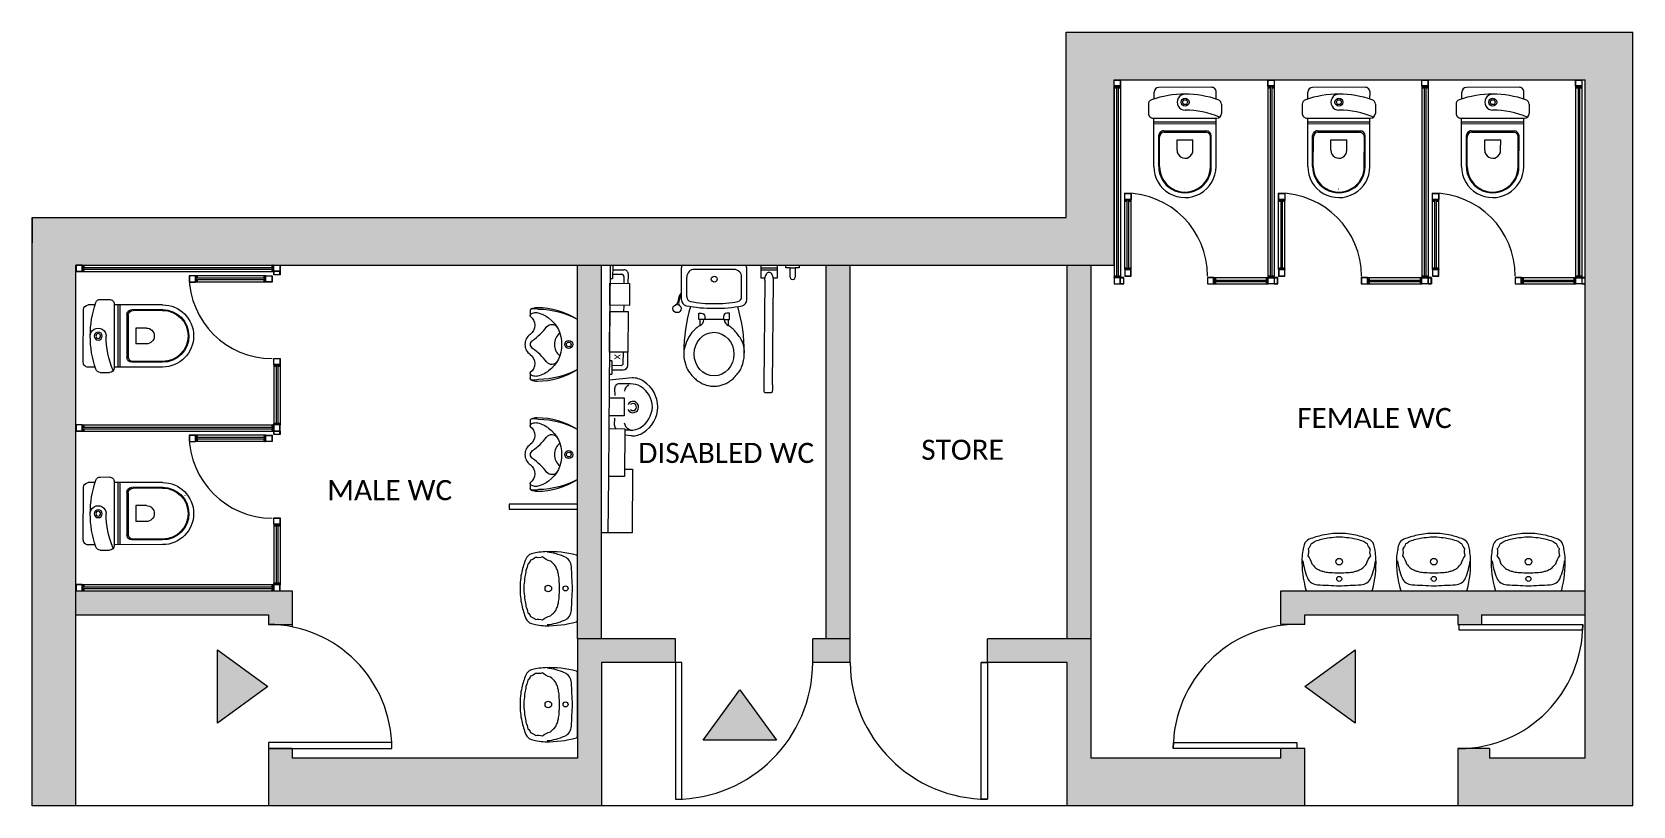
# Model space of a CAD drawing. Extents: x 128652 to 138698, y 161007 to 165865.
import ezdxf

# ---------------------------------------------------------------- set-up
doc = ezdxf.new("R2010")
doc.units = 0
doc.header["$LTSCALE"] = 25
doc.header["$MEASUREMENT"] = 0
for name, color, linetype, lineweight in [('A-Doors & Frames-G', 7, 'Continuous', 9), ('A-External Walls-G', 7, 'Continuous', 9), ('A-Ground floor walls', 7, 'Continuous', 9), ('A-Sanitary', 7, 'Continuous', 5), ('A-Text', 7, 'Continuous', 9), ('www.cadblocksfree.com', 7, 'Continuous', 9)]:
    doc.layers.add(name, color=color, linetype=linetype, lineweight=lineweight)
doc.layers.add('A-Wall hatch', color=7, linetype='Continuous', lineweight=9, true_color=0xcfcfcf)
doc.styles.get("Standard").update_dxf_attribs({"font": 'arial.ttf'})

msp = doc.modelspace()

# ---------------------------------------------------------------- texts
at = {"layer": 'A-Sanitary', "linetype": 'Continuous', "lineweight": 9, "oblique": 359.9999999984041, "text_generation_flag": 4}
msp.add_text('x', height=50.0000000000414, rotation=89.59324779380489, dxfattribs=at).set_placement((132305.2983887315, 163808.7631500283))
at = {"layer": 'A-Text', "char_height": 126, "attachment_point": 1}
for s, insert in [('{\\fCalibri|b0|i0|c0|p34;FEMALE WC}', (136590.8549331393, 163505.205663891)), ('{\\fCalibri|b0|i0|c0|p34;DISABLED WC}', (132455.7936154956, 163286.1535233948)), ('{\\fCalibri|b0|i0|c0|p34;STORE}', (134232.1388572013, 163306.1498776672)), ('{\\fCalibri|b0|i0|c0|p34;MALE WC}', (130504.8326897548, 163052.6467651349))]:
    msp.add_mtext_dynamic_manual_height_columns(s, width=1776.613384197175, gutter_width=12.5, heights=[0], dxfattribs=dict(at, insert=insert))

# ---------------------------------------------------------------- blocks, each defined once
blk = doc.blocks.new('WCOLUM')
at = {"layer": 'www.cadblocksfree.com'}
for p, q in [((-19.24569784909116, 50.2735008229768), (-19.29031257375338, 19.87828827934997)), ((-16.24570108083267, 50.26909736537256), (-16.27410821736721, 30.91582421927278)), ((-15.74570161945588, 50.26836345577209), (-15.77286337451531, 31.76354639502584)), ((16.25426390863412, 50.22139324132816), (16.22710215357495, 31.71657618058227)), ((16.7542633700102, 50.22065933172769), (16.72585623347558, 30.86738618562826)), ((19.75426013826868, 50.2162558741238), (19.70972549734362, 19.87560294560296)), ((-4.760658046877286, 40.0707444203119), (-4.770205971520292, 33.56591443259923)), ((5.229783256008047, 33.55123624058557), (-4.770205971520292, 33.56591443259923)), ((5.239331180651052, 40.05606622829823), (5.229783256008047, 33.55123624058557)), ((19.71314700096227, 22.20661205740711), (-19.28681098639775, 22.26385700626011)), ((19.71480750959562, 23.33788683787873), (-19.28515047776422, 23.39513178673208)), ((13.72145600761321, 27.87179287497366), (-13.27851490671261, 27.91142399341041)), ((13.22270192771222, 28.72098286992802), (-12.77727006386124, 28.75914616916312)), ((-22.67869151114115, 11.16774628282485), (-22.67030295703833, 16.88271789416845)), ((20.22097343859055, 19.87556774380735), (-19.67009962484714, 19.8783144294525)), ((23.21236292248565, 11.14790398070383), (23.22076364291641, 16.87116429331518)), ((-19.30791715606104, 7.88460177711606), (-19.31412332854851, 3.497552698843052)), ((-16.31853001789383, 0.4931524729803272), (16.68143443294896, 0.6036093987420088)), ((19.6920408312989, 7.827356828263774), (19.68583465881142, 3.599202709396607))]:
    blk.add_line(p, q, dxfattribs=at)
for radius in [2.5, 1.5]:
    blk.add_circle((0.1950063535274493, 9.862025233781821), radius, dxfattribs=at)
for centre, radius, start, end in [((0.2542811445888082, 50.24487834854995), 19.5, 359.9159001244749, 179.9159001244749), ((0.2542811445888082, 50.24487834854995), 16.5, 359.9159001244749, 179.9159001244749), ((0.2542811445888082, 50.24487834854995), 16, 359.9159001244749, 179.9159001244749), ((0.2393365668864389, 40.06340532430436), 5, 359.9159001244749, 179.9159001244749), ((-13.27411144910864, 30.91142076166854), 3, 179.9159001244749, 269.9159001244748), ((-12.77286660625709, 31.75914293742125), 3, 179.9159001244749, 269.9159001244753), ((13.22710538531629, 31.7209796381858), 3, 269.9159001244751, 359.9159001244749), ((13.72585946521754, 30.87178964323179), 3, 269.9159001244747, 359.9159001244749), ((-19.67869474288248, 11.16334282522025), 3, 179.9159001244749, 251.2182568657316), ((-19.6703061887795, 16.87831443656385), 3, 89.99605491949045, 179.9159001244749), ((0.2830755056093315, 69.86196059895079), 55.00000000000001, 246.7686355727186, 269.9159001244749), ((0.1950063535274493, 9.862025233781821), 5, 269.9159001244749, 89.91590012447496), ((20.22076687465837, 16.87556775091906), 3, 359.9159001244749, 89.99605491949045), ((20.21236615422752, 11.15230743830772), 3, 288.7500427450091, 359.9159001244749), ((0.2830755056093315, 69.86196059895079), 65, 251.2182568657302, 288.7500427450081), ((-16.31412656028985, 3.493149241238456), 3, 179.9159001244749, 269.9159001244751), ((16.68583789055329, 3.603606167000493), 3, 269.9159001244751, 359.9159001244749)]:
    blk.add_arc(centre, radius, start, end, dxfattribs=at)

# ---------------------------------------------------------------- hatches: boundary and pattern name
at = {"layer": 'A-Ground floor walls', "true_color": 0x858585}
h = msp.add_hatch(color=252, dxfattribs=at)
h.dxf.hatch_style = 1
h.paths.add_polyline_path([(130131.7701315872, 161757.3125209789), (129816.0777199993, 161986.8125209789), (129816.0777199993, 161527.8125209789)])
h = msp.add_hatch(color=252, dxfattribs=at)
h.dxf.hatch_style = 1
h.paths.add_polyline_path([(136638.1925089818, 161757.3393937692), (136953.8849205698, 161527.8393937692), (136953.8849205698, 161986.8393937692)])
h = msp.add_hatch(color=252, dxfattribs=at)
h.dxf.hatch_style = 1
h.paths.add_polyline_path([(133093.3734227706, 161735.6876411832), (132863.8734227706, 161419.9952295953), (133322.8734227706, 161419.9952295953)])
at = {"layer": 'A-Wall hatch'}
h = msp.add_hatch(color=256, dxfattribs=at)
h.dxf.hatch_style = 1
h.paths.add_polyline_path([(135442.175699569, 165524.9334982335), (135442.175699569, 165564.9334982344), (135482.1756995699, 165564.9334982344), (138398.1925089818, 165564.9334982344), (138398.1925089818, 161307.3393937692), (137798.1925089818, 161307.3393937692), (137798.1925089818, 161367.7781371816), (137598.1925089818, 161367.7781371816), (137598.1925089818, 161007.3393937693), (138698.1925089818, 161007.3393937692), (138698.1925089818, 165864.9334982344), (135142.175699569, 165864.9334982344), (135142.175699569, 164700.9503076469), (128652.1925089815, 164700.9503076469), (128652.1925089815, 164540.9503076469), (128652.1925089815, 161007.3393937692), (128927.1925089818, 161007.3393937692), (128927.1925089818, 164400.9503076469), (128927.1925089818, 164402.2503076468), (128967.1925089827, 164402.2503076468), (130168.6925089782, 164402.2503076468), (135442.175699569, 164400.9503076469)])
h.paths.add_polyline_path([(136638.1925089818, 161367.7781371816), (136488.1925089818, 161367.7781371816), (136488.1925089818, 161307.3393937692), (135298.1925089818, 161307.3393937692), (135298.1925089818, 162057.3393937692), (134648.2692354086, 162057.3393937692), (134648.2692354086, 161907.3393937692), (135148.1925089818, 161907.3393937692), (135148.1925089818, 161007.3393937692), (136638.1925089818, 161007.3393937692)], flags=17)
h.paths.add_polyline_path([(138398.1925089818, 162357.3393937692), (137670.4351761879, 162357.3393937692), (136488.1925089818, 162357.3393937692), (136488.1925089818, 162146.9006503568), (136638.1925089818, 162146.9006503568), (136638.1925089818, 162207.3393937692), (137598.1925089818, 162207.3393937692), (137598.1925089818, 162146.9006503568), (137748.1925089818, 162146.9006503568), (137748.1925089818, 162207.3393937692), (138398.1925089818, 162207.3393937692)], flags=17)
h.paths.add_polyline_path([(133786.2692354086, 164400.9503076469), (133636.2692354086, 164400.9503076469), (133636.2692354086, 162057.3393937692), (133786.2692354086, 162057.3393937692)], flags=17)
h.paths.add_polyline_path([(133786.2692354086, 162057.3393937692), (133551.1925089818, 162057.3393937692), (133551.1925089818, 161907.3393937692), (133786.2692354086, 161907.3393937692)], flags=17)
h.paths.add_polyline_path([(132689.1925089818, 162057.3393937692), (132075.1925089818, 162057.3393937692), (132075.1925089818, 161307.3393937692), (130285.1925089818, 161307.3393937692), (130285.1925089818, 161367.7781371816), (130135.1925089818, 161367.7781371816), (130135.1925089818, 161007.3393937692), (132225.1925089818, 161007.3393937692), (132225.1925089818, 161907.3393937692), (132689.1925089818, 161907.3393937692)], flags=17)
h.paths.add_polyline_path([(130285.1925089818, 162357.3393937691), (128927.1925089818, 162357.3393937691), (128927.1925089818, 162207.3393937691), (130135.1925089818, 162207.3393937691), (130135.1925089818, 162146.9006503568), (130285.1925089818, 162146.9006503568)], flags=17)
h = msp.add_hatch(color=256, dxfattribs=at)
h.dxf.hatch_style = 1
h.paths.add_polyline_path([(132225.1925089818, 164400.9503076469), (132075.1925089818, 164400.9503076469), (132075.1925089818, 162057.3393937692), (132225.1925089818, 162057.3393937692)])
h = msp.add_hatch(color=256, dxfattribs=at)
h.dxf.hatch_style = 1
h.paths.add_polyline_path([(135298.1925089818, 164400.9503076469), (135148.1925089818, 164400.9503076469), (135148.1925089818, 162057.3393937692), (135298.1925089818, 162057.3393937692)])

# ---------------------------------------------------------------- linework, layer by layer
at = {"layer": 'A-Doors & Frames-G', "linetype": 'Continuous'}
for points in [[(137608.4464361999, 162146.9006503568), (138383.2979347892, 162146.9006503568), (138382.4179633799, 162109.8827720312), (137608.4464361999, 162109.8827720311)], [(132689.1925089818, 161907.3393937692), (132689.1925089818, 161050.0647283743), (132730.1480847443, 161051.0383048555), (132730.1480847444, 161907.3393937692)], [(134648.2692354086, 161907.3393937692), (134648.2692354086, 161050.0647283743), (134607.3136596461, 161051.0383048555), (134607.313659646, 161907.3393937692)], [(130135.1925089818, 161367.7781371816), (130910.044007571, 161367.7781371816), (130909.1640361618, 161404.7960155072), (130135.1925089818, 161404.7960155073)], [(136588.1925089818, 161367.7781371816), (135813.3410103925, 161367.7781371816), (135814.2209818018, 161404.7960155072), (136588.1925089818, 161404.7960155073)]]:
    msp.add_lwpolyline(points, close=True, dxfattribs=at)
for centre, radius, start, end in [((130130.8556815598, 161367.724391601), 779.1883278648144, 0.003952054845592328, 89.68109995775613), ((136592.5293364038, 161367.724391601), 779.1883278648144, 90.31890004224385, 179.9960479451544), ((137604.1096087779, 162146.9543959374), 779.1883278648144, 270.3189000422439, 359.9960479451544), ((132689.1330463303, 161912.1375419097), 862.0728155861171, 270.0039520548456, 359.6810999577515), ((134648.3286980601, 161912.1375419097), 862.0728155861171, 180.3189000422485, 269.9960479451544)]:
    msp.add_arc(centre, radius, start, end, dxfattribs=at)
at = {"layer": 'A-External Walls-G', "color": 7}
for p, q in [((135142.175699569, 165864.9334982344), (138698.1925089818, 165864.9334982344)), ((135142.175699569, 164700.9503076469), (135142.175699569, 165864.9334982344)), ((138698.1925089818, 161007.3393937692), (138698.1925089818, 165864.9334982344)), ((135442.175699569, 165564.9334982344), (138398.1925089818, 165564.9334982344)), ((135442.175699569, 164400.9503076469), (135442.175699569, 165564.9334982344)), ((128652.1925089815, 161007.3393937692), (128652.1925089815, 164700.9503076469)), ((128652.1925089815, 164700.9503076469), (135142.175699569, 164700.9503076469)), ((128927.1925089818, 164400.9503076469), (135442.175699569, 164400.9503076469)), ((128927.1925089818, 161007.3393937692), (128927.1925089818, 164400.9503076469)), ((130285.1925089818, 162357.3393937691), (130285.1925089818, 162131.4747395434)), ((130135.1925089818, 162207.3393937691), (130135.1925089818, 162146.9006503568)), ((130135.1925089818, 161404.7960155073), (130135.1925089818, 161007.3393937692)), ((130285.1925089818, 161367.7781371816), (130285.1925089818, 161307.3393937692)), ((132075.1925089818, 161307.3393937692), (130285.1925089818, 161307.3393937692)), ((136488.1925089818, 161307.3393937692), (135298.1925089818, 161307.3393937692)), ((138398.1925089818, 161307.3393937692), (137798.1925089818, 161307.3393937692)), ((128927.1925089818, 161007.3393937692), (128652.1925089815, 161007.3393937692)), ((132225.1925089818, 161007.3393937692), (130135.1925089818, 161007.3393937692)), ((136638.1925089818, 161007.3393937692), (135148.1925089818, 161007.3393937692)), ((138698.1925089818, 161007.3393937692), (137598.1925089818, 161007.3393937693))]:
    msp.add_line(p, q, dxfattribs=at)
at = {"layer": 'A-External Walls-G'}
for p, q in [((138698.1925089818, 161007.3393937692), (138698.1925089818, 165864.9334982344)), ((138398.1925089818, 161307.3393937692), (138398.1925089818, 165564.9334982344)), ((128652.1925089815, 164700.9503076469), (128652.1925089815, 164540.9503076469)), ((132075.1925089818, 162057.3393937692), (132075.1925089818, 164400.9503076469)), ((132225.1925089818, 162057.3393937692), (132225.1925089818, 164400.9503076469)), ((133636.2692354086, 162057.3393937692), (133636.2692354086, 164400.9503076469)), ((133786.2692354086, 162057.3393937692), (133786.2692354086, 164400.9503076469)), ((135148.1925089818, 162057.3393937692), (135148.1925089818, 164400.9503076469)), ((135298.1925089818, 162057.3393937692), (135298.1925089818, 164400.9503076469)), ((128927.1925089818, 162357.3393937691), (130285.1925089818, 162357.3393937691)), ((136488.1925089818, 162146.9006503568), (136488.1925089818, 162357.3393937692)), ((136488.1925089818, 162357.3393937692), (137748.1925089818, 162357.3393937692)), ((137670.4351761879, 162357.3393937692), (138398.1925089818, 162357.3393937692)), ((128927.1925089818, 162207.3393937691), (130135.1925089818, 162207.3393937691)), ((130135.1925089818, 162146.9006503568), (130285.1925089818, 162146.9006503568)), ((136638.1925089818, 162146.9006503568), (136488.1925089818, 162146.9006503568)), ((136638.1925089818, 162146.9006503568), (136638.1925089818, 162207.3393937692)), ((136638.1925089818, 162207.3393937692), (137598.1925089818, 162207.3393937692)), ((137598.1925089818, 162207.3393937692), (137598.1925089818, 162146.9006503568)), ((137598.1925089818, 162146.9006503568), (137748.1925089818, 162146.9006503568)), ((137748.1925089818, 162207.3393937692), (137748.1925089818, 162146.9006503568)), ((137748.1925089818, 162207.3393937692), (138398.1925089818, 162207.3393937692)), ((132689.1925089818, 162057.3393937692), (132075.1925089818, 162057.3393937692)), ((132075.1925089818, 162057.3393937692), (132075.1925089818, 161307.3393937692)), ((132689.1925089818, 161907.3393937692), (132689.1925089818, 162057.3393937692)), ((133786.2692354086, 162057.3393937692), (133551.1925089818, 162057.3393937692)), ((133551.1925089818, 161907.3393937704), (133551.1925089818, 162057.3393937692)), ((133786.2692354086, 161907.3393937704), (133786.2692354086, 162057.3393937692)), ((135298.1925089818, 162057.3393937692), (134648.2692354086, 162057.3393937692)), ((134648.2692354086, 161907.3393937692), (134648.2692354086, 162057.3393937692)), ((135298.1925089818, 161307.3393937692), (135298.1925089818, 162057.3393937692)), ((132730.1480847444, 161907.3393937692), (132225.1925089818, 161907.3393937692)), ((132225.1925089818, 161907.3393937692), (132225.1925089818, 161007.3393937692)), ((133786.2692354086, 161907.3393937692), (133551.1925089818, 161907.3393937692)), ((135148.1925089818, 161907.3393937692), (134607.313659646, 161907.3393937692)), ((135148.1925089818, 161007.3393937692), (135148.1925089818, 161907.3393937692)), ((130285.1925089818, 161367.7781371816), (130135.1925089818, 161367.7781371816)), ((136488.1925089818, 161307.3393937692), (136488.1925089818, 161367.7781371816)), ((136638.1925089818, 161367.7781371816), (136488.1925089818, 161367.7781371816)), ((136638.1925089818, 161007.3393937692), (136638.1925089818, 161367.7781371816)), ((137598.1925089818, 161367.7781371816), (137598.1925089818, 161007.3393937692)), ((137798.1925089818, 161367.7781371816), (137598.1925089818, 161367.7781371816)), ((137798.1925089818, 161367.7781371816), (137648.1925089818, 161367.7781371816)), ((137798.1925089818, 161367.7781371816), (137798.1925089818, 161307.3393937692)), ((130135.1925089818, 161007.3393937692), (128927.1925089818, 161007.3393937692)), ((135148.1925089818, 161007.3393937692), (132225.1925089818, 161007.3393937692)), ((137598.1925089818, 161007.3393937692), (136638.1925089818, 161007.3393937692))]:
    msp.add_line(p, q, dxfattribs=at)
at = {"layer": 'A-Sanitary', "linetype": 'Continuous', "lineweight": 9}
for p, q in [((132279.2098424272, 164400.9161309423), (132272.5337291824, 163375.4736175143)), ((132295.8057640957, 164400.9161309423), (132295.2094392444, 164316.9182476547)), ((132295.6053007671, 164372.6790127938), (132366.6035116408, 164372.174976312)), ((132727.7118529906, 164184.9038716529), (132728.1603792008, 164386.3696831983)), ((133121.8999827889, 164400.4931322813), (132741.9009245157, 164401.3391296052)), ((133055.6199713543, 164374.7586259457), (132808.065693294, 164375.3097595661)), ((133137.710836917, 164183.9910850663), (133138.1593631271, 164385.456896612)), ((133327.3154181128, 164369.9524079137), (133227.3178352439, 164370.6476922983)), ((133327.4020816367, 164382.4165781124), (133227.4044987677, 164383.1118624969)), ((133383.2216701684, 164385.090863161), (133383.33820762, 164401.50624361)), ((133409.1695208812, 164384.9066519929), (133383.2216701684, 164385.090863161)), ((133408.7568869113, 164326.7833321712), (133409.1695208812, 164384.9066519929)), ((133409.1695208812, 164384.9066519929), (133439.8250486438, 164384.6890196873)), ((133440.3975087852, 164384.6995671533), (133439.9847711377, 164326.5616433049)), ((133466.3446135152, 164384.5153612808), (133440.3975087852, 164384.6995671533)), ((133466.4610472409, 164400.9161309433), (133466.3446135152, 164384.5153612808)), ((132279.2098424273, 164317.0318333411), (132295.2094392444, 164316.9182476547)), ((132295.4065258168, 164344.6797183647), (132352.405089475, 164344.2750693583)), ((132366.2999384886, 164329.4138835873), (132366.0017760619, 164287.4149419437)), ((132366.3053492153, 164330.176034669), (132366.2999384886, 164329.4138835873)), ((132394.0010704916, 164287.2161669941), (132394.4040311196, 164343.9769069319)), ((132760.6528739009, 164203.1713203021), (132760.9287609401, 164327.0922975044)), ((133104.8514803079, 164202.405026035), (133105.1273673471, 164326.3260032372)), ((133247.3174829205, 163651.3972888148), (133251.8760090302, 164307.016201809)), ((133250.3760452871, 164307.0266310747), (133250.473385101, 164321.0262926764)), ((133251.8760090302, 164307.016201809), (133250.3760452871, 164307.0266310747)), ((133301.8748004646, 164306.6685596167), (133297.316274355, 163651.0496466226)), ((133303.3747642076, 164306.6581303509), (133301.8748004646, 164306.6685596167)), ((133303.4721040215, 164320.6577919526), (133303.3747642076, 164306.6581303509)), ((132703.683257718, 164164.8627453902), (132714.8564372958, 164211.061552441)), ((132710.2157263634, 164164.8949412586), (132721.0205705712, 164209.5707570629)), ((132365.0220995207, 164149.418419401), (132364.7487839632, 164110.9193895609)), ((132843.7465013245, 164060.3602777485), (132843.6631611071, 164022.9261119254)), ((132991.1030006408, 164060.0322158722), (132873.7662958961, 164060.2934442518)), ((133021.1227952126, 164059.9653823753), (133021.0394549952, 164022.531216552)), ((132362.4468126483, 163786.665390345), (132362.9385120934, 163855.9258152971)), ((132390.3467196031, 163772.4669681803), (132390.9378065226, 163855.727040347)), ((132291.5463008721, 163800.9312503213), (132275.3269492475, 163801.036234686)), ((132291.5463008721, 163800.9312503213), (132290.9499760212, 163716.9333670347)), ((132291.3492142996, 163773.1697796122), (132348.3477779592, 163772.765130606)), ((132417.1006903765, 163694.9495423816), (132274.9424155497, 163680.2555101776)), ((132274.9503792046, 163717.0469527206), (132290.9499760212, 163716.9333670347)), ((132291.1504393498, 163745.1704851829), (132362.1486502227, 163744.6664487006)), ((132408.6656303206, 163655.9394592068), (132337.2313065578, 163656.4361428886)), ((133244.6074292483, 163651.4161318503), (133247.3174829205, 163651.3972888148)), ((133297.316274355, 163651.0496466226), (133300.0263280272, 163651.0308035871)), ((132273.9025526026, 163569.9431271006), (132367.9001838992, 163569.2758111963)), ((132308.1351539729, 163626.3444401286), (132309.902123138, 163584.3225034291)), ((132367.9001838992, 163569.2758111963), (132367.0908858869, 163455.2786838783)), ((132367.0908858869, 163455.2786838783), (132273.0932545899, 163455.9459997824)), ((132306.5400781714, 163396.936538152), (132308.9035226338, 163440.701212117)), ((132406.6493154028, 163365.9464688179), (132372.7610766354, 163366.1820941363)), ((132414.5605332725, 163329.6176182012), (132372.539048179, 163334.2493908011)), ((132075.1925089818, 162901.0615973367), (131646.3530853064, 162901.0615973367)), ((131646.3530853064, 162901.0615973367), (131646.3530853064, 162869.861834602)), ((131646.3530853064, 162869.861834602), (132075.1925089818, 162869.861834602)), ((132268.2791490548, 162721.9273951212), (132225.1925089818, 162721.9273951212))]:
    msp.add_line(p, q, dxfattribs=at)
for points in [[(133250.4696250259, 164320.4855090334), (133226.9701930517, 164320.6489008638), (133227.5331263789, 164401.6114153277), (133327.5307092478, 164400.9161309432), (133326.9677759206, 164319.9536164793), (133303.4683439464, 164320.1170083096)], [(132371.0577676694, 163121.2078203323), (132421.1150113594, 163120.8524497297), (132418.2753692099, 162720.8625293154), (132268.2791490548, 162721.9273951212), (132270.7891088245, 163075.4784963124)]]:
    msp.add_lwpolyline(points, dxfattribs=at)
for points in [[(132402.0008688988, 164287.1593741503), (132401.021192359, 164149.1628516083), (132278.0242918305, 164150.0360415678), (132279.0039683716, 164288.0325641119)], [(132392.7480783925, 164110.7206146104), (132390.9378065222, 163855.7270403465), (132275.9407044036, 163856.5434374655), (132277.7509762729, 164111.5370117293)], [(132372.8208323885, 163374.7763201224), (132370.7349793299, 163074.7835715159), (132270.7373964606, 163075.4788558682), (132272.8232495194, 163375.471604476)]]:
    msp.add_lwpolyline(points, close=True, dxfattribs=at)
for points in [[(131745.1925089818, 163904.0974434726, 0.2443358944058792), (131778.0696415224, 163840.8354187904, -0.519697760328023), (131778.0696415224, 163727.0640212299), (131778.0696415224, 163690.4558111304, 0.3066273132413509), (131784.35399918, 163681.1717386419, 0.09543677902536968), (131821.0791553289, 163674.0974434726, 0.1398623713898907), (132075.1925089818, 163746.5974434726), (132075.1925089818, 163904.0974434726), (132075.1925089818, 164061.5974434727, 0.1398623713898907), (131821.0791553289, 164134.0974434728, 0.09543677902536968), (131784.35399918, 164127.0231483035, 0.3066273132413509), (131778.0696415224, 164117.7390758148), (131778.0696415224, 164081.1308657154, -0.519697760328023), (131778.0696415224, 163967.359468155, 0.2443358944058792)], [(131745.1925089818, 163904.0974434726, 0.2443358944058792), (131778.0696415224, 163840.8354187904, -0.519697760328023), (131778.0696415224, 163727.0640212299), (131778.0696415224, 163690.4558111304, 0.3066273132413509), (131784.35399918, 163681.1717386419, 0.09543677902536968), (131821.0791553289, 163674.0974434726, 0.1398623713898907), (132075.1925089818, 163746.5974434726), (132075.1925089818, 163904.0974434726), (132075.1925089818, 164061.5974434727, 0.1398623713898907), (131821.0791553289, 164134.0974434728, 0.09543677902536968), (131784.35399918, 164127.0231483035, 0.3066273132413509), (131778.0696415224, 164117.7390758148), (131778.0696415224, 164081.1308657154, -0.519697760328023), (131778.0696415224, 163967.359468155, 0.2443358944058792)], [(131745.1925089818, 163904.0974434726, 0.2443358944058792), (131778.0696415224, 163840.8354187904, -0.519697760328023), (131778.0696415224, 163727.0640212299), (131778.0696415224, 163690.4558111304, 0.3066273132413509), (131784.35399918, 163681.1717386419, 0.09543677902536968), (131821.0791553289, 163674.0974434726, 0.1398623713898907), (132075.1925089818, 163746.5974434726), (132075.1925089818, 163904.0974434726), (132075.1925089818, 164061.5974434727, 0.1398623713898907), (131821.0791553289, 164134.0974434728, 0.09543677902536968), (131784.35399918, 164127.0231483035, 0.3066273132413509), (131778.0696415224, 164117.7390758148), (131778.0696415224, 164081.1308657154, -0.519697760328023), (131778.0696415224, 163967.359468155, 0.2443358944058792)], [(131745.1925089818, 163904.0974434726, 0.2443358944058792), (131778.0696415224, 163840.8354187904, -0.519697760328023), (131778.0696415224, 163727.0640212299), (131778.0696415224, 163690.4558111304, 0.3066273132413509), (131784.35399918, 163681.1717386419, 0.09543677902536968), (131821.0791553289, 163674.0974434726, 0.1398623713898907), (132075.1925089818, 163746.5974434726), (132075.1925089818, 163904.0974434726), (132075.1925089818, 164061.5974434727, 0.1398623713898907), (131821.0791553289, 164134.0974434728, 0.09543677902536968), (131784.35399918, 164127.0231483035, 0.3066273132413509), (131778.0696415224, 164117.7390758148), (131778.0696415224, 164081.1308657154, -0.519697760328023), (131778.0696415224, 163967.359468155, 0.2443358944058792)], [(132836.0670114786, 164060.3773747066), (132836.1556796414, 164100.204709177), (132852.9109204238, 164100.1674067454, -0.414213562373095), (132873.8083360359, 164079.1767350874), (132873.7662958961, 164060.2934442518)], [(133028.8022850585, 164059.9482854175), (133028.8909532213, 164099.7756198881), (133012.1357124389, 164099.8129223197, 0.414213562373095), (132991.1450407806, 164078.9155067077), (132991.1030006408, 164060.0322158722)], [(131745.1925089818, 163212.9521431939, 0.2443358944058792), (131778.0696415224, 163149.6901185118, -0.519697760328023), (131778.0696415224, 163035.9187209513), (131778.0696415224, 162999.3105108518, 0.3066273132413509), (131784.35399918, 162990.0264383632, 0.09543677902536968), (131821.0791553289, 162982.9521431939, 0.1398623713898907), (132075.1925089818, 163055.4521431939), (132075.1925089818, 163212.9521431939), (132075.1925089818, 163370.452143194, 0.1398623713898907), (131821.0791553289, 163442.9521431941, 0.09543677902536968), (131784.35399918, 163435.8778480248, 0.3066273132413509), (131778.0696415224, 163426.5937755361), (131778.0696415224, 163389.9855654367, -0.519697760328023), (131778.0696415224, 163276.2141678764, 0.2443358944058792)], [(131745.1925089818, 163212.9521431939, 0.2443358944058792), (131778.0696415224, 163149.6901185118, -0.519697760328023), (131778.0696415224, 163035.9187209513), (131778.0696415224, 162999.3105108518, 0.3066273132413509), (131784.35399918, 162990.0264383632, 0.09543677902536968), (131821.0791553289, 162982.9521431939, 0.1398623713898907), (132075.1925089818, 163055.4521431939), (132075.1925089818, 163212.9521431939), (132075.1925089818, 163370.452143194, 0.1398623713898907), (131821.0791553289, 163442.9521431941, 0.09543677902536968), (131784.35399918, 163435.8778480248, 0.3066273132413509), (131778.0696415224, 163426.5937755361), (131778.0696415224, 163389.9855654367, -0.519697760328023), (131778.0696415224, 163276.2141678764, 0.2443358944058792)], [(131745.1925089818, 163212.9521431939, 0.2443358944058792), (131778.0696415224, 163149.6901185118, -0.519697760328023), (131778.0696415224, 163035.9187209513), (131778.0696415224, 162999.3105108518, 0.3066273132413509), (131784.35399918, 162990.0264383632, 0.09543677902536968), (131821.0791553289, 162982.9521431939, 0.1398623713898907), (132075.1925089818, 163055.4521431939), (132075.1925089818, 163212.9521431939), (132075.1925089818, 163370.452143194, 0.1398623713898907), (131821.0791553289, 163442.9521431941, 0.09543677902536968), (131784.35399918, 163435.8778480248, 0.3066273132413509), (131778.0696415224, 163426.5937755361), (131778.0696415224, 163389.9855654367, -0.519697760328023), (131778.0696415224, 163276.2141678764, 0.2443358944058792)], [(131745.1925089818, 163212.9521431939, 0.2443358944058792), (131778.0696415224, 163149.6901185118, -0.519697760328023), (131778.0696415224, 163035.9187209513), (131778.0696415224, 162999.3105108518, 0.3066273132413509), (131784.35399918, 162990.0264383632, 0.09543677902536968), (131821.0791553289, 162982.9521431939, 0.1398623713898907), (132075.1925089818, 163055.4521431939), (132075.1925089818, 163212.9521431939), (132075.1925089818, 163370.452143194, 0.1398623713898907), (131821.0791553289, 163442.9521431941, 0.09543677902536968), (131784.35399918, 163435.8778480248, 0.3066273132413509), (131778.0696415224, 163426.5937755361), (131778.0696415224, 163389.9855654367, -0.519697760328023), (131778.0696415224, 163276.2141678764, 0.2443358944058792)], [(136854.8543266904, 162357.3393937692), (137054.9100314067, 162357.3393937692, 0.3340373432375671), (137063.7525820992, 162363.9888282448, 0.07779026748360952), (137085.2178235711, 162559.6074480985, 0.03682371074500936), (137079.8855223351, 162611.5662143469, 0.02475166038015313), (137071.8870704811, 162646.4528145438, 0.2383283557327349), (137039.5123844054, 162681.7105487852, 0.0355668592195249), (136959.3258555121, 162706.7915204544, 0.06792294161534793), (136854.8543266904, 162717.3394170692, 0.06792294161521623), (136750.3827978683, 162706.7915204544, 0.03425161171753841), (136666.8219921386, 162681.7105487852, 0.2383283557327349), (136634.4473060629, 162646.4528145438, 0.02475166038015313), (136626.4488542089, 162611.5662143469, 0.03682371074500936), (136621.1165529728, 162559.6074480985, 0.07763381892335468), (136645.9560712812, 162363.9888282448, 0.3340373432375671), (136654.798621974, 162357.3393937692)], [(136717.3454009882, 162493.6040033268, -0.03569074951510243), (136741.5102315249, 162482.6982006971, -0.04150107414660176), (136763.4962993278, 162476.6219901961, -0.02815132798074797), (136799.5974470613, 162471.8877638061, -0.01852861421395527), (136854.8543266904, 162469.8393937692, -0.01852861421363697), (136910.1112063204, 162471.8877638061, -0.02815132797853915), (136946.212354052, 162476.6219901961, -0.04150107414740032), (136968.1984218552, 162482.6982006971, -0.03569074951473896), (136992.3632523915, 162493.6040033268, -0.06851609079313911), (137003.3759958811, 162501.669225632, -0.02681293173890165), (137027.0136572531, 162527.1315263165, -0.1141475600460352), (137052.341212566, 162577.3238081345, -0.1473389826891448), (137050.0336003365, 162621.1919229744, -0.09710781620087058), (137031.7013352001, 162651.8625827383, -0.1210162254248298), (137007.8755000612, 162668.0785578897, -0.02798876261677909), (136967.2583885363, 162680.6769967267, -0.02959021375670137), (136927.7213103426, 162688.1021453278, -0.008570021130120077), (136874.6790303935, 162693.9248525804, -0.02305343780658976), (136854.8543266904, 162694.8393937692, -0.0230534378066795), (136835.0296229871, 162693.9248525804, -0.008570021130113922), (136781.9873430372, 162688.1021453278, -0.02959021375767956), (136742.4502648432, 162680.6769967267, -0.02798876261742477), (136701.8331533186, 162668.0785578897, -0.1210162254244369), (136678.0073181796, 162651.8625827383, -0.09710781620087058), (136659.6750530432, 162621.1919229744, -0.1473389826891136), (136657.3674408135, 162577.3238081345, -0.1141475600462429), (136682.6949961265, 162527.1315263165, -0.02681293173932554), (136706.3326574982, 162501.669225632, -0.06851609079533309)], [(137448.3811809815, 162357.3393937692), (137648.4368856978, 162357.3393937692, 0.3340373432375671), (137657.2794363903, 162363.9888282448, 0.07779026748360952), (137678.7446778622, 162559.6074480985, 0.03682371074500936), (137673.4123766262, 162611.5662143469, 0.02475166038015313), (137665.4139247722, 162646.4528145438, 0.2383283557327349), (137633.0392386965, 162681.7105487852, 0.0355668592195249), (137552.8527098031, 162706.7915204544, 0.06792294161534793), (137448.3811809815, 162717.3394170692, 0.06792294161521623), (137343.9096521594, 162706.7915204544, 0.03425161171753841), (137260.3488464297, 162681.7105487852, 0.2383283557327349), (137227.974160354, 162646.4528145438, 0.02475166038015313), (137219.9757085, 162611.5662143469, 0.03682371074500936), (137214.6434072639, 162559.6074480985, 0.07763381892335468), (137239.4829255723, 162363.9888282448, 0.3340373432375671), (137248.325476265, 162357.3393937692)], [(137310.8722552792, 162493.6040033268, -0.03569074951510243), (137335.037085816, 162482.6982006971, -0.04150107414660176), (137357.0231536189, 162476.6219901961, -0.02815132798074797), (137393.1243013524, 162471.8877638061, -0.01852861421395527), (137448.3811809815, 162469.8393937692, -0.01852861421363697), (137503.6380606115, 162471.8877638061, -0.02815132797853915), (137539.7392083431, 162476.6219901961, -0.04150107414740032), (137561.7252761463, 162482.6982006971, -0.03569074951473896), (137585.8901066826, 162493.6040033268, -0.06851609079313911), (137596.9028501722, 162501.669225632, -0.02681293173890165), (137620.5405115442, 162527.1315263165, -0.1141475600460352), (137645.8680668571, 162577.3238081345, -0.1473389826891448), (137643.5604546276, 162621.1919229744, -0.09710781620087058), (137625.2281894912, 162651.8625827383, -0.1210162254248298), (137601.4023543523, 162668.0785578897, -0.02798876261677909), (137560.7852428274, 162680.6769967267, -0.02959021375670137), (137521.2481646337, 162688.1021453278, -0.008570021130120077), (137468.2058846846, 162693.9248525804, -0.02305343780658976), (137448.3811809815, 162694.8393937692, -0.0230534378066795), (137428.5564772782, 162693.9248525804, -0.008570021130113922), (137375.5141973283, 162688.1021453278, -0.02959021375767956), (137335.9771191343, 162680.6769967267, -0.02798876261742477), (137295.3600076097, 162668.0785578897, -0.1210162254244369), (137271.5341724707, 162651.8625827383, -0.09710781620087058), (137253.2019073343, 162621.1919229744, -0.1473389826891136), (137250.8942951046, 162577.3238081345, -0.1141475600462429), (137276.2218504176, 162527.1315263165, -0.02681293173932554), (137299.8595117893, 162501.669225632, -0.06851609079533309)], [(138041.9080352726, 162357.3393937692), (138241.9637399889, 162357.3393937692, 0.3340373432375671), (138250.8062906814, 162363.9888282448, 0.07779026748360952), (138272.2715321533, 162559.6074480985, 0.03682371074500936), (138266.9392309173, 162611.5662143469, 0.02475166038015313), (138258.9407790633, 162646.4528145438, 0.2383283557327349), (138226.5660929876, 162681.7105487852, 0.0355668592195249), (138146.3795640942, 162706.7915204544, 0.06792294161534793), (138041.9080352726, 162717.3394170692, 0.06792294161521623), (137937.4365064505, 162706.7915204544, 0.03425161171753841), (137853.8757007208, 162681.7105487852, 0.2383283557327349), (137821.5010146451, 162646.4528145438, 0.02475166038015313), (137813.5025627911, 162611.5662143469, 0.03682371074500936), (137808.170261555, 162559.6074480985, 0.07763381892335468), (137833.0097798634, 162363.9888282448, 0.3340373432375671), (137841.8523305561, 162357.3393937692)], [(137904.3991095703, 162493.6040033268, -0.03569074951510243), (137928.5639401071, 162482.6982006971, -0.04150107414660176), (137950.55000791, 162476.6219901961, -0.02815132798074797), (137986.6511556435, 162471.8877638061, -0.01852861421395527), (138041.9080352726, 162469.8393937692, -0.01852861421363697), (138097.1649149026, 162471.8877638061, -0.02815132797853915), (138133.2660626342, 162476.6219901961, -0.04150107414740032), (138155.2521304374, 162482.6982006971, -0.03569074951473896), (138179.4169609737, 162493.6040033268, -0.06851609079313911), (138190.4297044633, 162501.669225632, -0.02681293173890165), (138214.0673658352, 162527.1315263165, -0.1141475600460352), (138239.3949211482, 162577.3238081345, -0.1473389826891448), (138237.0873089187, 162621.1919229744, -0.09710781620087058), (138218.7550437823, 162651.8625827383, -0.1210162254248298), (138194.9292086434, 162668.0785578897, -0.02798876261677909), (138154.3120971185, 162680.6769967267, -0.02959021375670137), (138114.7750189248, 162688.1021453278, -0.008570021130120077), (138061.7327389757, 162693.9248525804, -0.02305343780658976), (138041.9080352726, 162694.8393937692, -0.0230534378066795), (138022.0833315692, 162693.9248525804, -0.008570021130113922), (137969.0410516194, 162688.1021453278, -0.02959021375767956), (137929.5039734254, 162680.6769967267, -0.02798876261742477), (137888.8868619008, 162668.0785578897, -0.1210162254244369), (137865.0610267618, 162651.8625827383, -0.09710781620087058), (137846.7287616254, 162621.1919229744, -0.1473389826891136), (137844.4211493957, 162577.3238081345, -0.1141475600462429), (137869.7487047087, 162527.1315263165, -0.02681293173932554), (137893.3863660804, 162501.669225632, -0.06851609079533309)], [(132075.1925089818, 162372.7256057778), (132075.1925089818, 162572.7813104941, 0.3340373432375671), (132068.5430745062, 162581.6238611866, 0.07779026748360952), (131872.9244546525, 162603.0891026585, 0.03682371074500936), (131820.9656884041, 162597.7568014224, 0.02475166038015313), (131786.0790882072, 162589.7583495684, 0.2383283557327349), (131750.8213539658, 162557.3836634928, 0.0355668592195249), (131725.7403822966, 162477.1971345994, 0.06792294161534793), (131715.1924856818, 162372.7256057778, 0.06792294161521623), (131725.7403822966, 162268.2540769557, 0.03425161171753841), (131750.8213539658, 162184.6932712259, 0.2383283557327349), (131786.0790882072, 162152.3185851503, 0.02475166038015313), (131820.9656884041, 162144.3201332963, 0.03682371074500936), (131872.9244546525, 162138.9878320602, 0.07763381892335468), (132068.5430745062, 162163.8273503685, 0.3340373432375671), (132075.1925089818, 162172.6699010613)], [(131938.9278994242, 162235.2166800755, -0.03569074951510243), (131949.8337020539, 162259.3815106123, -0.04150107414660176), (131955.909912555, 162281.3675784152, -0.02815132798074797), (131960.6441389449, 162317.4687261487, -0.01852861421395527), (131962.6925089818, 162372.7256057778, -0.01852861421363697), (131960.6441389449, 162427.9824854077, -0.02815132797853915), (131955.909912555, 162464.0836331394, -0.04150107414740032), (131949.8337020539, 162486.0697009426, -0.03569074951473896), (131938.9278994242, 162510.2345314789, -0.06851609079313911), (131930.862677119, 162521.2472749685, -0.02681293173890165), (131905.4003764345, 162544.8849363404, -0.1141475600460352), (131855.2080946164, 162570.2124916534, -0.1473389826891448), (131811.3399797766, 162567.9048794239, -0.09710781620087058), (131780.6693200127, 162549.5726142874, -0.1210162254248298), (131764.4533448613, 162525.7467791485, -0.02798876261677909), (131751.8549060242, 162485.1296676236, -0.02959021375670137), (131744.4297574232, 162445.59258943, -0.008570021130120077), (131738.6070501706, 162392.5503094808, -0.02305343780658976), (131737.6925089818, 162372.7256057778, -0.0230534378066795), (131738.6070501706, 162352.9009020744, -0.008570021130113922), (131744.4297574232, 162299.8586221246, -0.02959021375767956), (131751.8549060242, 162260.3215439306, -0.02798876261742477), (131764.4533448613, 162219.704432406, -0.1210162254244369), (131780.6693200127, 162195.878597267, -0.09710781620087058), (131811.3399797766, 162177.5463321306, -0.1473389826891136), (131855.2080946164, 162175.2387199009, -0.1141475600462429), (131905.4003764345, 162200.5662752139, -0.02681293173932554), (131930.862677119, 162224.2039365856, -0.06851609079533309)], [(132075.1925089818, 161644.7090572583), (132075.1925089818, 161844.7647619745, 0.3340373432375671), (132068.5430745062, 161853.6073126671, 0.07779026748360952), (131872.9244546525, 161875.072554139, 0.03682371074500936), (131820.9656884041, 161869.7402529029, 0.02475166038015313), (131786.0790882072, 161861.7418010489, 0.2383283557327349), (131750.8213539658, 161829.3671149733, 0.0355668592195249), (131725.7403822966, 161749.1805860799, 0.06792294161534793), (131715.1924856818, 161644.7090572583, 0.06792294161521623), (131725.7403822966, 161540.2375284362, 0.03425161171753841), (131750.8213539658, 161456.6767227064, 0.2383283557327349), (131786.0790882072, 161424.3020366308, 0.02475166038015313), (131820.9656884041, 161416.3035847768, 0.03682371074500936), (131872.9244546525, 161410.9712835407, 0.07763381892335468), (132068.5430745062, 161435.8108018491, 0.3340373432375671), (132075.1925089818, 161444.6533525418)], [(131938.9278994242, 161507.200131556, -0.03569074951510243), (131949.8337020539, 161531.3649620928, -0.04150107414660176), (131955.909912555, 161553.3510298957, -0.02815132798074797), (131960.6441389449, 161589.4521776292, -0.01852861421395527), (131962.6925089818, 161644.7090572583, -0.01852861421363697), (131960.6441389449, 161699.9659368882, -0.02815132797853915), (131955.909912555, 161736.0670846198, -0.04150107414740032), (131949.8337020539, 161758.0531524231, -0.03569074951473896), (131938.9278994242, 161782.2179829594, -0.06851609079313911), (131930.862677119, 161793.230726449, -0.02681293173890165), (131905.4003764345, 161816.8683878209, -0.1141475600460352), (131855.2080946164, 161842.1959431339, -0.1473389826891448), (131811.3399797766, 161839.8883309044, -0.09710781620087058), (131780.6693200127, 161821.5560657679, -0.1210162254248298), (131764.4533448613, 161797.730230629, -0.02798876261677909), (131751.8549060242, 161757.1131191041, -0.02959021375670137), (131744.4297574232, 161717.5760409105, -0.008570021130120077), (131738.6070501706, 161664.5337609613, -0.02305343780658976), (131737.6925089818, 161644.7090572583, -0.0230534378066795), (131738.6070501706, 161624.8843535549, -0.008570021130113922), (131744.4297574232, 161571.842073605, -0.02959021375767956), (131751.8549060242, 161532.3049954111, -0.02798876261742477), (131764.4533448613, 161491.6878838865, -0.1210162254244369), (131780.6693200127, 161467.8620487475, -0.09710781620087058), (131811.3399797766, 161449.529783611, -0.1473389826891136), (131855.2080946164, 161447.2221713814, -0.1141475600462429), (131905.4003764345, 161472.5497266944, -0.02681293173932554), (131930.862677119, 161496.1873880661, -0.06851609079533309)]]:
    msp.add_lwpolyline(points, format="xyb", close=True, dxfattribs=at)
for points in [[(132075.1925089818, 164061.5974434727, 0.1163974052737645), (131831.3936710649, 164124.0003358288, 0.1429283051860769), (131784.7157769327, 164126.1958272441, 0.345926305530477), (131778.0696415224, 164117.7390758148)], [(131778.0696415224, 164081.1308657154, -0.2894229317335772), (131789.2095904008, 164098.7638914466, -0.04668622268231552), (131800.536517394, 164102.9061365309, -0.1296604563199414), (131826.039846332, 164102.8909519816, -0.09481909528726389), (131893.9681217216, 164070.2828297828, -0.2444832972987058), (131975.1925089799, 163904.0974434726, -0.2444832972987058), (131893.9681217216, 163737.9120571627, -0.09481909528726389), (131826.039846332, 163705.3039349639, -0.1296604563199414), (131800.536517394, 163705.2887504144, -0.04668622268231552), (131789.2095904008, 163709.4309954986, -0.2894229317335772), (131778.0696415224, 163727.0640212299, -0.2894229317335772)], [(131778.0696415224, 164081.1308657154, -0.2894229317335772), (131789.2095904008, 164098.7638914466, -0.04668622268231552), (131800.536517394, 164102.9061365309, -0.1296604563199414), (131826.039846332, 164102.8909519816, -0.09481909528726389), (131893.9681217216, 164070.2828297828, -0.2444832972987058), (131975.1925089799, 163904.0974434726, -0.2444832972987058), (131893.9681217216, 163737.9120571627, -0.09481909528726389), (131826.039846332, 163705.3039349639, -0.1296604563199414), (131800.536517394, 163705.2887504144, -0.04668622268231552), (131789.2095904008, 163709.4309954986, -0.2894229317335772), (131778.0696415224, 163727.0640212299, -0.2894229317335772)], [(131778.0696415224, 164081.1308657154, -0.2894229317335772), (131789.2095904008, 164098.7638914466, -0.04668622268231552), (131800.536517394, 164102.9061365309, -0.1296604563199414), (131826.039846332, 164102.8909519816, -0.09481909528726389), (131893.9681217216, 164070.2828297828, -0.2444832972987058), (131975.1925089799, 163904.0974434726, -0.2444832972987058), (131893.9681217216, 163737.9120571627, -0.09481909528726389), (131826.039846332, 163705.3039349639, -0.1296604563199414), (131800.536517394, 163705.2887504144, -0.04668622268231552), (131789.2095904008, 163709.4309954986, -0.2894229317335772), (131778.0696415224, 163727.0640212299, -0.2894229317335772)], [(131947.7848586023, 163797.8143474435, -0.5350095289743516), (131881.3470009093, 163793.9182269233, 0.07742793967831849), (131792.8873854347, 163879.5916747835, -0.243642389832575), (131780.1925089818, 163904.0974434728, -0.243642389832575), (131792.8873854347, 163928.6032121619, 0.07742793967831849), (131881.3470009093, 164014.2766600222, -0.5350095289743516), (131947.7848586023, 164010.3805395016)], [(131947.7848586023, 163797.8143474435, -0.5350095289743516), (131881.3470009093, 163793.9182269233, 0.07742793967831849), (131792.8873854347, 163879.5916747835, -0.243642389832575), (131780.1925089818, 163904.0974434728, -0.243642389832575), (131792.8873854347, 163928.6032121619, 0.07742793967831849), (131881.3470009093, 164014.2766600222, -0.5350095289743516), (131947.7848586023, 164010.3805395016)], [(132075.1925089818, 163746.5974434726, -0.1163974052737645), (131831.3936710649, 163684.1945511164, -0.1429283051860769), (131784.7157769327, 163681.9990597011, -0.345926305530477), (131778.0696415224, 163690.4558111304)], [(132075.1925089818, 163370.452143194, 0.1163974052737645), (131831.3936710649, 163432.8550355502, 0.1429283051860769), (131784.7157769327, 163435.0505269654, 0.345926305530477), (131778.0696415224, 163426.5937755361)], [(131778.0696415224, 163389.9855654367, -0.2894229317335772), (131789.2095904008, 163407.6185911679, -0.04668622268231552), (131800.536517394, 163411.7608362522, -0.1296604563199414), (131826.039846332, 163411.7456517029, -0.09481909528726389), (131893.9681217216, 163379.1375295041, -0.2444832972987058), (131975.1925089799, 163212.9521431939, -0.2444832972987058), (131893.9681217216, 163046.766756884, -0.09481909528726389), (131826.039846332, 163014.1586346852, -0.1296604563199414), (131800.536517394, 163014.1434501357, -0.04668622268231552), (131789.2095904008, 163018.28569522, -0.2894229317335772), (131778.0696415224, 163035.9187209513, -0.2894229317335772)], [(131778.0696415224, 163389.9855654367, -0.2894229317335772), (131789.2095904008, 163407.6185911679, -0.04668622268231552), (131800.536517394, 163411.7608362522, -0.1296604563199414), (131826.039846332, 163411.7456517029, -0.09481909528726389), (131893.9681217216, 163379.1375295041, -0.2444832972987058), (131975.1925089799, 163212.9521431939, -0.2444832972987058), (131893.9681217216, 163046.766756884, -0.09481909528726389), (131826.039846332, 163014.1586346852, -0.1296604563199414), (131800.536517394, 163014.1434501357, -0.04668622268231552), (131789.2095904008, 163018.28569522, -0.2894229317335772), (131778.0696415224, 163035.9187209513, -0.2894229317335772)], [(131778.0696415224, 163389.9855654367, -0.2894229317335772), (131789.2095904008, 163407.6185911679, -0.04668622268231552), (131800.536517394, 163411.7608362522, -0.1296604563199414), (131826.039846332, 163411.7456517029, -0.09481909528726389), (131893.9681217216, 163379.1375295041, -0.2444832972987058), (131975.1925089799, 163212.9521431939, -0.2444832972987058), (131893.9681217216, 163046.766756884, -0.09481909528726389), (131826.039846332, 163014.1586346852, -0.1296604563199414), (131800.536517394, 163014.1434501357, -0.04668622268231552), (131789.2095904008, 163018.28569522, -0.2894229317335772), (131778.0696415224, 163035.9187209513, -0.2894229317335772)], [(131947.7848586023, 163106.6690471648, -0.5350095289743516), (131881.3470009093, 163102.7729266446, 0.07742793967831849), (131792.8873854347, 163188.4463745048, -0.243642389832575), (131780.1925089818, 163212.9521431941, -0.243642389832575), (131792.8873854347, 163237.4579118832, 0.07742793967831849), (131881.3470009093, 163323.1313597435, -0.5350095289743516), (131947.7848586023, 163319.235239223)], [(131947.7848586023, 163106.6690471648, -0.5350095289743516), (131881.3470009093, 163102.7729266446, 0.07742793967831849), (131792.8873854347, 163188.4463745048, -0.243642389832575), (131780.1925089818, 163212.9521431941, -0.243642389832575), (131792.8873854347, 163237.4579118832, 0.07742793967831849), (131881.3470009093, 163323.1313597435, -0.5350095289743516), (131947.7848586023, 163319.235239223)], [(132075.1925089818, 163055.4521431939, -0.1163974052737645), (131831.3936710649, 162993.0492508377, -0.1429283051860769), (131784.7157769327, 162990.8537594224, -0.345926305530477), (131778.0696415224, 162999.3105108518)], [(131885.5742977404, 162145.4103718192, 0.0738723601917137), (131993.8502312685, 162173.6595311822, 0.2911346268458583), (132037.1975886768, 162236.8164955919, -0.007583365521568247), (132044.3419988003, 162372.7256057778, -0.00758336552162518), (132037.1975886768, 162508.6347159624, 0.2911346268458583), (131993.8502312685, 162571.7916803721, 0.0738723601917137), (131885.5742977404, 162600.0408397352)], [(136627.5390927318, 162546.9576050107, 0.0738723601917137), (136655.7882520948, 162438.6816714825, 0.2911346268458583), (136718.9452165045, 162395.3343140742, -0.007583365521568247), (136854.8543266904, 162388.1899039507, -0.00758336552162518), (136990.763436875, 162395.3343140742, 0.2911346268458583), (137053.9204012848, 162438.6816714825, 0.0738723601917137), (137082.1695606478, 162546.9576050107)], [(137221.0659470229, 162546.9576050107, 0.0738723601917137), (137249.3151063859, 162438.6816714825, 0.2911346268458583), (137312.4720707956, 162395.3343140742, -0.007583365521568247), (137448.3811809815, 162388.1899039507, -0.00758336552162518), (137584.2902911661, 162395.3343140742, 0.2911346268458583), (137647.4472555759, 162438.6816714825, 0.0738723601917137), (137675.6964149389, 162546.9576050107)], [(137814.592801314, 162546.9576050107, 0.0738723601917137), (137842.841960677, 162438.6816714825, 0.2911346268458583), (137905.9989250867, 162395.3343140742, -0.007583365521568247), (138041.9080352726, 162388.1899039507, -0.00758336552162518), (138177.8171454572, 162395.3343140742, 0.2911346268458583), (138240.974109867, 162438.6816714825, 0.0738723601917137), (138269.22326923, 162546.9576050107)], [(131885.5742977404, 161417.3938232997, 0.0738723601917137), (131993.8502312685, 161445.6429826627, 0.2911346268458583), (132037.1975886768, 161508.7999470724, -0.007583365521568247), (132044.3419988003, 161644.7090572583, -0.00758336552162518), (132037.1975886768, 161780.6181674429, 0.2911346268458583), (131993.8502312685, 161843.7751318527, 0.0738723601917137), (131885.5742977404, 161872.0242912156)]]:
    msp.add_lwpolyline(points, format="xyb", dxfattribs=at)
for centre, radius in [((132932.9993244635, 164313.800065375), 18.82466943616055), ((132699.9315198825, 164129.1972889089), 25.65982653159552), ((132020.1925089799, 163904.0974434726), 25), ((132020.1925089799, 163904.0974434726), 25), ((132020.1925089799, 163904.0974434726), 15), ((132020.1925089799, 163904.0974434726), 15), ((132020.1925089799, 163212.9521431939), 25), ((132020.1925089799, 163212.9521431939), 25), ((132020.1925089799, 163212.9521431939), 15), ((132020.1925089799, 163212.9521431939), 15), ((136854.8543266904, 162540.6332017182), 20.7), ((137448.3811809815, 162540.6332017182), 20.7), ((138041.9080352726, 162540.6332017182), 20.7), ((136854.8543266904, 162432.6332017182), 15.75), ((137448.3811809815, 162432.6332017182), 15.75), ((138041.9080352726, 162432.6332017182), 15.75), ((131891.8987010329, 162372.7256057778), 20.7), ((131999.8987010329, 162372.7256057778), 15.75), ((131891.8987010329, 161644.7090572583), 20.7), ((131999.8987010329, 161644.7090572583), 15.75)]:
    msp.add_circle(centre, radius, dxfattribs=at)
for centre, radius, start, end in [((132366.4047366905, 164344.1756818834), 27.99999999999998, 359.5932477793147, 89.59324779348825), ((132741.8675298845, 164386.3391667786), 15, 89.87244180048809, 179.8724417996524), ((132809.2509251134, 164326.9847171813), 48.32228392707657, 89.87244180048809, 179.8724417996524), ((133056.8052031736, 164326.4335835606), 48.32228392707657, 359.8724417996524, 89.87244180048809), ((133121.8665881577, 164385.4931694547), 15, 359.8724417996524, 89.87244180048809), ((133277.0770372189, 164335.8416797448), 20.0000000000007, 32.43914075527214, 146.764115607665), ((132352.3057020004, 164330.2754221442), 13.99999999999999, 359.5932477793147, 89.59324779348825), ((133270.4729016747, 164320.8872357995), 20.00000000000182, 165.5817551393865, 179.6016281830521), ((133318.8980977237, 164308.4373206344), 70.00000000000206, 146.764115607665, 165.5817551393865), ((133234.8789528966, 164309.021506749), 69.99999999999888, 13.62150122681702, 32.43914075527214), ((133283.4725874477, 164320.7968488295), 20.0000000000018, 359.6016281830521, 13.62150122681702), ((133424.370829001, 164326.6724843592), 15.61433555403449, 179.5932477793146, 359.5932726194146), ((132689.1035911602, 164168.3888371451), 15, 285.4445304436599, 346.404086842919), ((132724.7953929212, 164161.3688495036), 15, 166.4040868429189, 232.3012650805579), ((132737.3780593438, 164205.6146990786), 23.17092296878036, 115.8026546875913, 166.4040868429189), ((132737.3780593438, 164205.6146990786), 16.82907703121964, 124.736694604085, 166.4040868429189), ((132766.747833569, 164184.8169652923), 39.03607731862758, 179.8724417996524, 254.149663876583), ((132790.652799554, 164203.1045310397), 30, 179.8724417996524, 255.7862246877329), ((132917.1332982547, 164830.9534572894), 670.4272115776041, 258.4838631422258, 271.2893368602874), ((132949.224984569, 164850.9601621591), 690.5054039829145, 268.4759893805474, 281.0937227574076), ((133074.8515546547, 164202.4718152971), 30, 283.9586589139053, 359.8724417996524), ((133098.6748563387, 164184.0779914269), 39.03607731862758, 285.5952197220531, 359.8724417996524), ((133810.6531364869, 163845.4008025246), 1068.707404363335, 163.8472689754765, 179.5902063836136), ((132927.0902071589, 165032.2130201514), 901.3186052327242, 259.0631702593707, 270.3721638392439), ((132824.9654783988, 164062.3174254368), 43.60365717246603, 295.3920612218656, 357.3548622828778), ((132939.9216466208, 165056.043861066), 925.1772549533732, 269.3863837811386, 280.5407839844208), ((133039.9123463723, 164061.8388861586), 43.60365717246603, 182.39002131137, 244.3528223813715), ((132053.2686280299, 163849.3146446311), 1068.707387636902, 0.1546047394729606, 15.90050936281174), ((132020.1925089799, 163904.0974434726), 90.47843237505049, 128.3252368288648, 231.6747631711352), ((132348.4471654342, 163786.7647778199), 13.99999999999999, 269.5932477934883, 359.5932477793147), ((132362.347425173, 163772.6657431304), 27.99999999999998, 269.5932477934883, 359.5932477793147), ((132337.0302379467, 163627.5179384559), 28.9189034400858, 89.60162819472453, 182.3256403118936), ((132410.527055572, 163529.4558219734), 126.4973335359628, 61.57872149588593, 90.84314550965784), ((132416.1509878535, 163558.3608841941), 136.5919597932024, 56.46174754903377, 89.60162819472453), ((132384.0077106022, 163509.8680632883), 194.7705121302221, 0.3772971571896512, 56.46174754903377), ((133453.7469031248, 163632.4245424833), 209.9999999999981, 174.8113016153071, 185.9976330297393), ((133090.6429898803, 163634.9492083162), 209.9999999999989, 353.2056233338863, 4.39195474957243), ((132418.9470295048, 163602.1343974511), 50.51472837705613, 115.0570595211812, 169.5899858142884), ((132384.142605297, 163504.9465728243), 161.0242185129772, 2.109346308577955, 57.46931663385301), ((133252.8526081516, 163611.3180921132), 8.000000000000552, 185.9976330297393, 261.2440175009706), ((133272.9465172974, 163741.7797141146), 139.999999999997, 261.2440175009706, 277.9592388638818), ((133291.2243689615, 163611.0512928033), 8.00000000000027, 277.9592388638818, 353.2056233338863), ((132423.2489775664, 163510.8345561), 35.40963308037132, 206.3090743407809, 151.3607895278864), ((132423.2489775664, 163510.8345561), 22.12400841765883, 225.556168095015, 133.647088303594), ((132383.3558207896, 163519.0271907673), 161.9073424371375, 301.907510706777, 357.1132960501011), ((132384.04437598, 163515.1413723624), 194.7705121302221, 302.7415088297028, 358.8259592326295), ((132335.4160505446, 163395.3613569999), 28.9189034400858, 176.8776161000539, 224.2544468352929), ((132419.8296058584, 163420.8937232862), 52.63217394224108, 189.2466873007243, 242.6506657640167), ((132447.0787452055, 163431.669827785), 77.16280650676477, 228.2023820613147, 238.4024351361537), ((132407.6955301344, 163493.6330462699), 127.6908635184902, 269.5305509007806, 298.6571415142271), ((132415.5102357967, 163466.2062763875), 136.5919597932024, 269.6016281947245, 302.7415088297028), ((132020.1925089799, 163212.9521431939), 90.47843237505049, 128.3252368288648, 231.6747631711352)]:
    msp.add_arc(centre, radius, start, end, dxfattribs=at)
msp.add_ellipse((132931.952674031, 163843.6730715617), major_axis=(-0.3040870492767315, -136.5876570616038), ratio=0.9125892992043176, dxfattribs=at)
msp.add_open_spline([(132843.6631611076, 164022.9261119254), (132838.8137325025, 164020.0528944377), (132834.1054395285, 164016.9594151148), (132821.5980950631, 164007.9085998993), (132814.1206093016, 164001.5405255411), (132800.2254451106, 163987.7967695839), (132793.8071129966, 163980.4213515857), (132782.0878746831, 163964.8630625177), (132776.7864680606, 163956.6801637215), (132767.3322782781, 163939.6886837185), (132763.1791884096, 163930.8799584951), (132752.5164481732, 163903.8871653899), (132745.7304155802, 163885.0337131329), (132740.8089376547, 163846.7134067318), (132741.9300002391, 163827.2451124359), (132743.0452474773, 163813.5041151874), (132748.2998480035, 163794.580275347), (132757.9499218923, 163761.6050818753), (132762.4820936641, 163749.8710805945), (132782.0219529169, 163721.1349457215), (132789.6999942082, 163710.5836652119), (132805.2179010132, 163696.210307313), (132812.690082014, 163689.0059062452), (132828.7590657579, 163675.8761894652), (132837.3567341782, 163669.9516079342), (132855.5079329408, 163659.6407147586), (132865.0618763655, 163655.2558296013), (132884.8638835296, 163648.2608906359), (132895.1112934597, 163645.6525636556), (132914.1104861261, 163642.66408085), (132922.8060707058, 163641.9717510013), (132931.5035803948, 163641.9523876112), (132937.8073659699, 163641.9383534038), (132944.1118510736, 163642.2772129585), (132959.2263933247, 163643.9368844965), (132967.9931126415, 163645.6069603435), (132985.1300575913, 163650.2663889828), (132993.4997909213, 163653.2550474018), (133009.6571066986, 163660.4266028867), (133017.4446455489, 163664.6087770599), (133032.3010474341, 163674.0172059271), (133039.3701780303, 163679.2429327595), (133052.6983545552, 163690.5826721155), (133058.9577796897, 163696.6964130698), (133070.6097941571, 163709.6628397928), (133076.0027294907, 163716.5154562793), (133087.943146118, 163730.8170140201), (133098.318838108, 163744.4100977325), (133105.6691372585, 163765.1061944068), (133111.1713093171, 163778.7797938973), (133118.0382841892, 163806.9248806195), (133121.0932357624, 163821.3936752484), (133121.6123011936, 163825.9790735572), (133121.7480963352, 163840.726846765), (133121.9041537336, 163871.3193507124), (133121.3691975296, 163887.1441146253), (133111.4377226589, 163917.8632713651), (133106.2690778436, 163932.7499113246), (133087.0146822448, 163957.1698320347), (133080.512736317, 163967.0689533595), (133065.8712076682, 163985.6337645344), (133057.7302182843, 163994.2994178744), (133041.4956552895, 164008.648704294), (133033.6453474503, 164014.587995875), (133022.113125607, 164021.9308542892), (133018.8150561231, 164023.8882863081), (133021.0394549952, 164022.531216552)], degree=3, knots=[3.600091522695824, 3.600091522695824, 3.600091522695824, 3.600091522695824, 3.683940247925883, 3.683940247925883, 3.830502224162426, 3.830502224162426, 3.977064200398968, 3.977064200398968, 4.12362617663551, 4.12362617663551, 4.270188152872053, 4.270188152872053, 4.561333449333618, 4.561333449333618, 4.852478745795183, 4.852478745795183, 5.143624042256747, 5.143624042256747, 5.339240095630121, 5.339240095630121, 5.534856149003494, 5.534856149003494, 5.689991432717387, 5.689991432717387, 5.84512671643128, 5.84512671643128, 6.000262000145173, 6.000262000145173, 6.155397283859066, 6.155397283859066, 6.283185307179586, 6.283185307179586, 6.283185307179586, 6.375803576875186, 6.375803576875186, 6.506735034161272, 6.506735034161272, 6.637666491447359, 6.637666491447359, 6.768597948733444, 6.768597948733444, 6.89952940601953, 6.89952940601953, 7.030460863305617, 7.030460863305617, 7.161392320591704, 7.161392320591704, 7.292323777877789, 7.292323777877789, 7.513605786397735, 7.513605786397735, 7.734887794917679, 7.734887794917679, 7.956169803437623, 7.956169803437623, 8.197583991129742, 8.197583991129742, 8.438998178821858, 8.438998178821858, 8.616813962017495, 8.616813962017495, 8.794629745213129, 8.794629745213129, 8.941191721449673, 8.941191721449673, 8.998201123276736, 8.998201123276736, 8.998201123276736, 8.998201123276736], dxfattribs=at)
at = {"layer": 'A-Text'}
for points in [[(129816.0777199993, 161986.8125209789), (130131.7701315872, 161757.3125209789), (129816.0777199993, 161527.8125209789), (129816.0777199993, 161986.8125209789)], [(136953.8849205698, 161527.8393937692), (136638.1925089818, 161757.3393937692), (136953.8849205698, 161986.8393937692), (136953.8849205698, 161527.8393937692)], [(132863.8734227706, 161419.9952295953), (133093.3734227706, 161735.6876411832), (133322.8734227706, 161419.9952295953), (132863.8734227706, 161419.9952295953)]]:
    msp.add_lwpolyline(points, dxfattribs=at)
at = {"layer": 'www.cadblocksfree.com', "linetype": 'Continuous'}
for p, q in [((135442.175699569, 165524.9334982335), (135442.175699569, 164323.4334982379)), ((135457.1756995702, 165523.433498235), (135457.1756995702, 164324.9334982364)), ((135467.1756995704, 165523.433498235), (135467.1756995704, 164324.9334982364)), ((135482.1756995699, 165523.433498235), (135482.1756995699, 164323.4334982379)), ((136407.5146360404, 165524.9334982335), (136407.5146360404, 165004.4131197181)), ((136407.5146360404, 165524.9334982335), (136407.5146360404, 164323.4334982379)), ((136422.5146360398, 165523.433498235), (136422.5146360398, 164324.9334982364)), ((136432.51463604, 165523.433498235), (136432.51463604, 164324.9334982364)), ((136447.5146360394, 165524.9334982335), (136447.5146360394, 164323.4334982379)), ((136447.5146360394, 165523.433498235), (136447.5146360394, 165004.4131197181)), ((137372.8535725109, 165524.9334982335), (137372.8535725109, 165004.4131197181)), ((137372.8535725109, 165524.9334982335), (137372.8535725109, 164323.4334982379)), ((137387.8535725103, 165523.433498235), (137387.8535725103, 164324.9334982364)), ((137397.8535725105, 165523.433498235), (137397.8535725105, 164324.9334982364)), ((137412.85357251, 165524.9334982335), (137412.85357251, 164323.4334982379)), ((137412.85357251, 165523.433498235), (137412.85357251, 165004.4131197181)), ((138338.1925089814, 165524.9334982335), (138338.1925089814, 165004.4131197181)), ((138338.1925089814, 165524.9334982335), (138338.1925089814, 164323.4334982379)), ((138353.1925089808, 165523.433498235), (138353.1925089808, 164324.9334982364)), ((138363.192508981, 165523.433498235), (138363.192508981, 164324.9334982364)), ((138378.1925089805, 165524.9334982335), (138378.1925089805, 164323.4334982379)), ((138378.1925089805, 165523.433498235), (138378.1925089805, 165004.4131197181)), ((135509.2186995699, 164373.4334982336), (135509.2186995699, 164813.4334982359)), ((135524.2186995693, 164374.9334982393), (135524.2186995693, 164811.9334982374)), ((135534.2186995695, 164374.9334982393), (135534.2186995695, 164811.9334982374)), ((135549.2186995689, 164373.4334982336), (135549.2186995689, 164813.4334982359)), ((136474.5576360404, 164373.4334982336), (136474.5576360404, 164813.4334982359)), ((136489.5576360398, 164374.9334982393), (136489.5576360398, 164811.9334982374)), ((136499.55763604, 164374.9334982393), (136499.55763604, 164811.9334982374)), ((136514.5576360394, 164373.4334982336), (136514.5576360394, 164813.4334982359)), ((137439.8965725109, 164373.4334982336), (137439.8965725109, 164813.4334982359)), ((137454.8965725103, 164374.9334982393), (137454.8965725103, 164811.9334982374)), ((137464.8965725105, 164374.9334982393), (137464.8965725105, 164811.9334982374)), ((137479.89657251, 164373.4334982336), (137479.89657251, 164813.4334982359)), ((128967.1925089827, 164402.2503076468), (130168.6925089782, 164402.2503076468)), ((128968.6925089811, 164387.2503076456), (130167.1925089797, 164387.2503076456)), ((128968.6925089811, 164377.2503076453), (130167.1925089797, 164377.2503076453)), ((128968.6925089811, 164362.2503076459), (130168.6925089782, 164362.2503076459)), ((130118.6925089826, 164335.2073076458), (129678.6925089803, 164335.2073076458)), ((130118.6925089826, 164295.2073076468), (129678.6925089803, 164295.2073076468)), ((130117.1925089768, 164320.2073076464), (129680.1925089788, 164320.2073076464)), ((130117.1925089768, 164310.2073076462), (129680.1925089788, 164310.2073076462)), ((136067.7186995691, 164323.4334982379), (136409.0576360407, 164323.4334982379)), ((136067.7186995691, 164283.433498237), (136409.0576360407, 164283.433498237)), ((136069.2186995694, 164308.4334982385), (136406.0146360401, 164308.4334982385)), ((136069.2186995694, 164298.4334982365), (136406.0146360401, 164298.4334982365)), ((137033.0576360396, 164323.4334982379), (137374.3965725112, 164323.4334982379)), ((137033.0576360396, 164283.433498237), (137374.3965725112, 164283.433498237)), ((137034.5576360399, 164308.4334982385), (137371.3535725106, 164308.4334982385)), ((137034.5576360399, 164298.4334982365), (137371.3535725106, 164298.4334982365)), ((137998.3965725101, 164323.4334982379), (138339.7355089817, 164323.4334982379)), ((137998.3965725101, 164283.433498237), (138339.7355089817, 164283.433498237)), ((137999.8965725104, 164308.4334982385), (138336.6925089811, 164308.4334982385)), ((137999.8965725104, 164298.4334982365), (138336.6925089811, 164298.4334982365)), ((130168.6925089782, 163776.7073076467), (130168.6925089782, 163398.2518507071)), ((130183.6925089776, 163775.2073076464), (130183.6925089776, 163401.2948507078)), ((130193.6925089797, 163775.2073076464), (130193.6925089797, 163401.2948507078)), ((130208.6925089791, 163776.7073076467), (130208.6925089791, 163398.2518507071)), ((128967.1925089827, 163399.7948507075), (129487.712887498, 163399.7948507075)), ((128967.1925089827, 163399.7948507075), (130168.6925089782, 163399.7948507075)), ((128967.1925089827, 163359.7948507084), (130168.6925089782, 163359.7948507084)), ((128968.6925089811, 163384.794850708), (130167.1925089797, 163384.794850708)), ((128968.6925089811, 163374.7948507078), (130167.1925089797, 163374.7948507078)), ((128968.6925089811, 163359.7948507084), (129487.712887498, 163359.7948507084)), ((130118.6925089826, 163334.1071618977), (129678.6925089803, 163334.1071618977)), ((130118.6925089826, 163294.1071618987), (129678.6925089803, 163294.1071618987)), ((130117.1925089768, 163319.1071618983), (129680.1925089788, 163319.1071618983)), ((130117.1925089768, 163309.1071618981), (129680.1925089788, 163309.1071618981)), ((130168.6925089782, 162775.6071618985), (130168.6925089782, 162395.7963937678)), ((130183.6925089776, 162774.1071618983), (130183.6925089776, 162398.8393937685)), ((130193.6925089797, 162774.1071618983), (130193.6925089797, 162398.8393937685)), ((130208.6925089791, 162775.6071618985), (130208.6925089791, 162395.7963937678)), ((128967.1925089827, 162397.3393937682), (129487.712887498, 162397.3393937682)), ((128967.1925089827, 162397.3393937682), (130168.6925089782, 162397.3393937682)), ((128967.1925089827, 162357.3393937691), (130168.6925089782, 162357.3393937691)), ((128968.6925089811, 162382.3393937688), (130167.1925089797, 162382.3393937688)), ((128968.6925089811, 162372.3393937685), (130167.1925089797, 162372.3393937685)), ((128968.6925089811, 162357.3393937691), (129487.712887498, 162357.3393937691))]:
    msp.add_line(p, q, dxfattribs=at)
at = {"layer": 'www.cadblocksfree.com', "linetype": 'Continuous', "flags": 128}
for points in [[(135482.1756995699, 165524.9334982335), (135442.175699569, 165524.9334982335), (135442.175699569, 165564.9334982344), (135482.1756995699, 165564.9334982344)], [(135480.8756995699, 165526.233498237), (135443.4756995689, 165526.233498237), (135443.4756995689, 165563.6334982381), (135480.8756995699, 165563.6334982381)], [(136447.5146360394, 165524.9334982335), (136407.5146360404, 165524.9334982335), (136407.5146360404, 165564.9334982344), (136447.5146360394, 165564.9334982344)], [(136446.2146360395, 165526.233498237), (136408.8146360403, 165526.233498237), (136408.8146360403, 165563.6334982381), (136446.2146360395, 165563.6334982381)], [(137412.85357251, 165524.9334982335), (137372.8535725109, 165524.9334982335), (137372.8535725109, 165564.9334982344), (137412.85357251, 165564.9334982344)], [(137411.55357251, 165526.233498237), (137374.1535725108, 165526.233498237), (137374.1535725108, 165563.6334982381), (137411.55357251, 165563.6334982381)], [(138378.1925089805, 165524.9334982335), (138338.1925089814, 165524.9334982335), (138338.1925089814, 165564.9334982344), (138378.1925089805, 165564.9334982344)], [(138376.8925089806, 165526.233498237), (138339.4925089813, 165526.233498237), (138339.4925089813, 165563.6334982381), (138376.8925089806, 165563.6334982381)], [(135446.1756995698, 165524.4334982389), (135443.1756995692, 165524.4334982389), (135443.1756995692, 165518.9334982396), (135447.17569957, 165514.9334982387), (135455.1756995698, 165514.9334982387), (135455.1756995698, 165524.4334982389), (135452.1756995692, 165524.4334982389), (135452.1756995692, 165523.433498235), (135454.1756995696, 165523.433498235), (135454.1756995696, 165515.9334982353), (135447.5899131322, 165515.9334982353), (135444.1756995694, 165519.3477117981), (135444.1756995694, 165523.433498235), (135446.1756995698, 165523.433498235)], [(135468.6756995689, 165513.4334982403), (135468.6756995689, 165524.4334982389), (135455.6756995699, 165524.4334982389), (135455.6756995699, 165513.4334982403), (135456.6756995701, 165513.4334982403), (135456.6756995701, 165523.433498235), (135467.6756995706, 165523.433498235), (135467.6756995706, 165513.4334982403)], [(135478.1756995691, 165523.433498235), (135480.1756995695, 165523.433498235), (135480.1756995695, 165519.3477117981), (135476.7614860067, 165515.9334982353), (135470.1756995692, 165515.9334982353), (135470.1756995692, 165523.433498235), (135472.1756995696, 165523.433498235), (135472.1756995696, 165524.4334982389), (135469.1756995691, 165524.4334982389), (135469.1756995691, 165514.9334982387), (135477.1756995688, 165514.9334982387), (135481.1756995696, 165518.9334982396), (135481.1756995696, 165524.4334982389), (135478.1756995691, 165524.4334982389)], [(136411.5146360394, 165524.4334982389), (136408.5146360406, 165524.4334982389), (136408.5146360406, 165518.9334982396), (136412.5146360396, 165514.9334982387), (136420.5146360394, 165514.9334982387), (136420.5146360394, 165524.4334982389), (136417.5146360406, 165524.4334982389), (136417.5146360406, 165523.433498235), (136419.5146360392, 165523.433498235), (136419.5146360392, 165515.9334982353), (136412.9288496018, 165515.9334982353), (136409.514636039, 165519.3477117981), (136409.514636039, 165523.433498235), (136411.5146360394, 165523.433498235)], [(136434.0146360403, 165513.4334982403), (136434.0146360403, 165524.4334982389), (136421.0146360395, 165524.4334982389), (136421.0146360395, 165513.4334982403), (136422.0146360397, 165513.4334982403), (136422.0146360397, 165523.433498235), (136433.0146360401, 165523.433498235), (136433.0146360401, 165513.4334982403)], [(136443.5146360404, 165523.433498235), (136445.514636039, 165523.433498235), (136445.514636039, 165519.3477117981), (136442.100422478, 165515.9334982353), (136435.5146360406, 165515.9334982353), (136435.5146360406, 165523.433498235), (136437.5146360392, 165523.433498235), (136437.5146360392, 165524.4334982389), (136434.5146360404, 165524.4334982389), (136434.5146360404, 165514.9334982387), (136442.5146360403, 165514.9334982387), (136446.5146360392, 165518.9334982396), (136446.5146360392, 165524.4334982389), (136443.5146360404, 165524.4334982389)], [(137376.8535725099, 165524.4334982389), (137373.8535725111, 165524.4334982389), (137373.8535725111, 165518.9334982396), (137377.8535725101, 165514.9334982387), (137385.8535725099, 165514.9334982387), (137385.8535725099, 165524.4334982389), (137382.8535725111, 165524.4334982389), (137382.8535725111, 165523.433498235), (137384.8535725097, 165523.433498235), (137384.8535725097, 165515.9334982353), (137378.2677860723, 165515.9334982353), (137374.8535725095, 165519.3477117981), (137374.8535725095, 165523.433498235), (137376.8535725099, 165523.433498235)], [(137399.3535725108, 165513.4334982403), (137399.3535725108, 165524.4334982389), (137386.35357251, 165524.4334982389), (137386.35357251, 165513.4334982403), (137387.3535725102, 165513.4334982403), (137387.3535725102, 165523.433498235), (137398.3535725106, 165523.433498235), (137398.3535725106, 165513.4334982403)], [(137408.8535725109, 165523.433498235), (137410.8535725095, 165523.433498235), (137410.8535725095, 165519.3477117981), (137407.4393589486, 165515.9334982353), (137400.8535725111, 165515.9334982353), (137400.8535725111, 165523.433498235), (137402.8535725097, 165523.433498235), (137402.8535725097, 165524.4334982389), (137399.8535725109, 165524.4334982389), (137399.8535725109, 165514.9334982387), (137407.8535725108, 165514.9334982387), (137411.8535725097, 165518.9334982396), (137411.8535725097, 165524.4334982389), (137408.8535725109, 165524.4334982389)], [(138342.1925089804, 165524.4334982389), (138339.1925089816, 165524.4334982389), (138339.1925089816, 165518.9334982396), (138343.1925089806, 165514.9334982387), (138351.1925089804, 165514.9334982387), (138351.1925089804, 165524.4334982389), (138348.1925089816, 165524.4334982389), (138348.1925089816, 165523.433498235), (138350.1925089802, 165523.433498235), (138350.1925089802, 165515.9334982353), (138343.6067225428, 165515.9334982353), (138340.19250898, 165519.3477117981), (138340.19250898, 165523.433498235), (138342.1925089804, 165523.433498235)], [(138364.6925089813, 165513.4334982403), (138364.6925089813, 165524.4334982389), (138351.6925089805, 165524.4334982389), (138351.6925089805, 165513.4334982403), (138352.6925089807, 165513.4334982403), (138352.6925089807, 165523.433498235), (138363.6925089812, 165523.433498235), (138363.6925089812, 165513.4334982403)], [(138374.1925089814, 165523.433498235), (138376.19250898, 165523.433498235), (138376.19250898, 165519.3477117981), (138372.7782954191, 165515.9334982353), (138366.1925089817, 165515.9334982353), (138366.1925089817, 165523.433498235), (138368.1925089802, 165523.433498235), (138368.1925089802, 165524.4334982389), (138365.1925089814, 165524.4334982389), (138365.1925089814, 165514.9334982387), (138373.1925089813, 165514.9334982387), (138377.1925089803, 165518.9334982396), (138377.1925089803, 165524.4334982389), (138374.1925089814, 165524.4334982389)], [(135549.2186995689, 164853.4334982368), (135549.2186995689, 164813.4334982359), (135509.2186995699, 164813.4334982359), (135509.2186995699, 164853.4334982368)], [(135513.2186995689, 164812.933498234), (135510.2186995701, 164812.933498234), (135510.2186995701, 164807.4334982347), (135514.2186995691, 164803.4334982338), (135522.2186995689, 164803.4334982338), (135522.2186995689, 164812.933498234), (135519.2186995701, 164812.933498234), (135519.2186995701, 164811.9334982374), (135521.2186995705, 164811.9334982374), (135521.2186995705, 164804.4334982377), (135514.6329131313, 164804.4334982377), (135511.2186995703, 164807.8477118005), (135511.2186995703, 164811.9334982374), (135513.2186995689, 164811.9334982374)], [(135547.9186995691, 164852.1334982332), (135547.9186995691, 164814.7334982394), (135510.5186995698, 164814.7334982394), (135510.5186995698, 164852.1334982332)], [(135535.7186995699, 164801.9334982354), (135535.7186995699, 164812.933498234), (135522.718699569, 164812.933498234), (135522.718699569, 164801.9334982354), (135523.7186995692, 164801.9334982354), (135523.7186995692, 164811.9334982374), (135534.7186995696, 164811.9334982374), (135534.7186995696, 164801.9334982354)], [(135545.21869957, 164811.9334982374), (135547.2186995704, 164811.9334982374), (135547.2186995704, 164807.8477118005), (135543.8044860076, 164804.4334982377), (135537.2186995702, 164804.4334982377), (135537.2186995702, 164811.9334982374), (135539.2186995706, 164811.9334982374), (135539.2186995706, 164812.933498234), (135536.2186995699, 164812.933498234), (135536.2186995699, 164803.4334982338), (135544.2186995698, 164803.4334982338), (135548.2186995688, 164807.4334982347), (135548.2186995688, 164812.933498234), (135545.21869957, 164812.933498234)], [(136514.5576360394, 164853.4334982368), (136514.5576360394, 164813.4334982359), (136474.5576360404, 164813.4334982359), (136474.5576360404, 164853.4334982368)], [(136478.5576360394, 164812.933498234), (136475.5576360406, 164812.933498234), (136475.5576360406, 164807.4334982347), (136479.5576360396, 164803.4334982338), (136487.5576360394, 164803.4334982338), (136487.5576360394, 164812.933498234), (136484.5576360406, 164812.933498234), (136484.5576360406, 164811.9334982374), (136486.557636041, 164811.9334982374), (136486.557636041, 164804.4334982377), (136479.9718496018, 164804.4334982377), (136476.5576360408, 164807.8477118005), (136476.5576360408, 164811.9334982374), (136478.5576360394, 164811.9334982374)], [(136513.2576360395, 164852.1334982332), (136513.2576360395, 164814.7334982394), (136475.8576360403, 164814.7334982394), (136475.8576360403, 164852.1334982332)], [(136501.0576360404, 164801.9334982354), (136501.0576360404, 164812.933498234), (136488.0576360395, 164812.933498234), (136488.0576360395, 164801.9334982354), (136489.0576360397, 164801.9334982354), (136489.0576360397, 164811.9334982374), (136500.0576360401, 164811.9334982374), (136500.0576360401, 164801.9334982354)], [(136510.5576360405, 164811.9334982374), (136512.5576360409, 164811.9334982374), (136512.5576360409, 164807.8477118005), (136509.1434224781, 164804.4334982377), (136502.5576360406, 164804.4334982377), (136502.5576360406, 164811.9334982374), (136504.557636041, 164811.9334982374), (136504.557636041, 164812.933498234), (136501.5576360404, 164812.933498234), (136501.5576360404, 164803.4334982338), (136509.5576360402, 164803.4334982338), (136513.5576360392, 164807.4334982347), (136513.5576360392, 164812.933498234), (136510.5576360405, 164812.933498234)], [(137479.89657251, 164853.4334982368), (137479.89657251, 164813.4334982359), (137439.8965725109, 164813.4334982359), (137439.8965725109, 164853.4334982368)], [(137443.8965725099, 164812.933498234), (137440.8965725111, 164812.933498234), (137440.8965725111, 164807.4334982347), (137444.8965725101, 164803.4334982338), (137452.8965725099, 164803.4334982338), (137452.8965725099, 164812.933498234), (137449.8965725111, 164812.933498234), (137449.8965725111, 164811.9334982374), (137451.8965725115, 164811.9334982374), (137451.8965725115, 164804.4334982377), (137445.3107860723, 164804.4334982377), (137441.8965725113, 164807.8477118005), (137441.8965725113, 164811.9334982374), (137443.8965725099, 164811.9334982374)], [(137478.5965725101, 164852.1334982332), (137478.5965725101, 164814.7334982394), (137441.1965725108, 164814.7334982394), (137441.1965725108, 164852.1334982332)], [(137466.3965725109, 164801.9334982354), (137466.3965725109, 164812.933498234), (137453.39657251, 164812.933498234), (137453.39657251, 164801.9334982354), (137454.3965725102, 164801.9334982354), (137454.3965725102, 164811.9334982374), (137465.3965725106, 164811.9334982374), (137465.3965725106, 164801.9334982354)], [(137475.896572511, 164811.9334982374), (137477.8965725114, 164811.9334982374), (137477.8965725114, 164807.8477118005), (137474.4823589486, 164804.4334982377), (137467.8965725111, 164804.4334982377), (137467.8965725111, 164811.9334982374), (137469.8965725116, 164811.9334982374), (137469.8965725116, 164812.933498234), (137466.8965725109, 164812.933498234), (137466.8965725109, 164803.4334982338), (137474.8965725107, 164803.4334982338), (137478.8965725098, 164807.4334982347), (137478.8965725098, 164812.933498234), (137475.896572511, 164812.933498234)], [(128967.1925089827, 164362.2503076459), (128967.1925089827, 164402.2503076468), (128927.1925089818, 164402.2503076468), (128927.1925089818, 164362.2503076459)], [(128965.8925089791, 164363.5503076458), (128965.8925089791, 164400.9503076469), (128928.492508978, 164400.9503076469), (128928.492508978, 164363.5503076458)], [(128967.6925089773, 164398.250307646), (128967.6925089773, 164401.2503076466), (128973.1925089766, 164401.2503076466), (128977.1925089774, 164397.2503076458), (128977.1925089774, 164389.250307646), (128967.6925089773, 164389.250307646), (128967.6925089773, 164392.2503076466), (128968.6925089811, 164392.2503076466), (128968.6925089811, 164390.2503076461), (128976.1925089809, 164390.2503076461), (128976.1925089809, 164396.8360940836), (128972.7782954181, 164400.2503076464), (128968.6925089811, 164400.2503076464), (128968.6925089811, 164398.250307646)], [(128978.6925089759, 164375.7503076468), (128967.6925089773, 164375.7503076468), (128967.6925089773, 164388.7503076459), (128978.6925089759, 164388.7503076459), (128978.6925089759, 164387.7503076456), (128968.6925089811, 164387.7503076456), (128968.6925089811, 164376.7503076452), (128978.6925089759, 164376.7503076452)], [(128968.6925089811, 164366.2503076467), (128968.6925089811, 164364.2503076463), (128972.7782954181, 164364.2503076463), (128976.1925089809, 164367.6645212091), (128976.1925089809, 164374.2503076466), (128968.6925089811, 164374.2503076466), (128968.6925089811, 164372.2503076461), (128967.6925089773, 164372.2503076461), (128967.6925089773, 164375.2503076467), (128977.1925089774, 164375.2503076467), (128977.1925089774, 164367.2503076469), (128973.1925089766, 164363.2503076461), (128967.6925089773, 164363.2503076461), (128967.6925089773, 164366.2503076467)], [(130157.1925089777, 164375.7503076468), (130168.1925089763, 164375.7503076468), (130168.1925089763, 164388.7503076459), (130157.1925089777, 164388.7503076459), (130157.1925089777, 164387.7503076456), (130167.1925089797, 164387.7503076456), (130167.1925089797, 164376.7503076452), (130157.1925089777, 164376.7503076452)], [(130168.1925089763, 164398.250307646), (130168.1925089763, 164401.2503076466), (130162.692508977, 164401.2503076466), (130158.6925089762, 164397.2503076458), (130158.6925089762, 164389.250307646), (130168.1925089763, 164389.250307646), (130168.1925089763, 164392.2503076466), (130167.1925089797, 164392.2503076466), (130167.1925089797, 164390.2503076461), (130159.69250898, 164390.2503076461), (130159.69250898, 164396.8360940836), (130163.1067225428, 164400.2503076464), (130167.1925089797, 164400.2503076464), (130167.1925089797, 164398.250307646)], [(130167.1925089797, 164366.2503076467), (130167.1925089797, 164364.2503076463), (130163.1067225428, 164364.2503076463), (130159.69250898, 164367.6645212091), (130159.69250898, 164374.2503076466), (130167.1925089797, 164374.2503076466), (130167.1925089797, 164372.2503076461), (130168.1925089763, 164372.2503076461), (130168.1925089763, 164375.2503076467), (130158.6925089762, 164375.2503076467), (130158.6925089762, 164367.2503076469), (130162.692508977, 164363.2503076461), (130168.1925089763, 164363.2503076461), (130168.1925089763, 164366.2503076467)], [(130168.6925089782, 164362.2503076459), (130168.6925089782, 164402.2503076468), (130208.6925089791, 164402.2503076468), (130208.6925089791, 164362.2503076459)], [(130169.9925089818, 164360.8949964565), (130169.9925089818, 164342.194996456), (130207.3925089828, 164342.194996456), (130207.3925089828, 164360.8949964565), (130208.6925089791, 164360.8949964565), (130208.6925089791, 164340.8949964561), (130168.6925089782, 164340.8949964561), (130168.6925089782, 164360.8949964565)], [(130169.9925089818, 164363.5503076458), (130169.9925089818, 164400.9503076469), (130207.3925089828, 164400.9503076469), (130207.3925089828, 164363.5503076458)], [(135549.2186995689, 164333.43349824), (135549.2186995689, 164373.4334982336), (135509.2186995699, 164373.4334982336), (135509.2186995699, 164333.43349824)], [(135513.2186995689, 164373.9334982355), (135510.2186995701, 164373.9334982355), (135510.2186995701, 164379.4334982348), (135514.2186995691, 164383.4334982356), (135522.2186995689, 164383.4334982356), (135522.2186995689, 164373.9334982355), (135519.2186995701, 164373.9334982355), (135519.2186995701, 164374.9334982393), (135521.2186995705, 164374.9334982393), (135521.2186995705, 164382.433498239), (135514.6329131313, 164382.433498239), (135511.2186995703, 164379.0192846762), (135511.2186995703, 164374.9334982393), (135513.2186995689, 164374.9334982393)], [(135547.9186995691, 164334.7334982362), (135547.9186995691, 164372.1334982373), (135510.5186995698, 164372.1334982373), (135510.5186995698, 164334.7334982362)], [(135535.7186995699, 164384.9334982341), (135535.7186995699, 164373.9334982355), (135522.718699569, 164373.9334982355), (135522.718699569, 164384.9334982341), (135523.7186995692, 164384.9334982341), (135523.7186995692, 164374.9334982393), (135534.7186995696, 164374.9334982393), (135534.7186995696, 164384.9334982341)], [(135545.21869957, 164374.9334982393), (135547.2186995704, 164374.9334982393), (135547.2186995704, 164379.0192846762), (135543.8044860076, 164382.433498239), (135537.2186995702, 164382.433498239), (135537.2186995702, 164374.9334982393), (135539.2186995706, 164374.9334982393), (135539.2186995706, 164373.9334982355), (135536.2186995699, 164373.9334982355), (135536.2186995699, 164383.4334982356), (135544.2186995698, 164383.4334982356), (135548.2186995688, 164379.4334982348), (135548.2186995688, 164373.9334982355), (135545.21869957, 164373.9334982355)], [(136514.5576360394, 164333.43349824), (136514.5576360394, 164373.4334982336), (136474.5576360404, 164373.4334982336), (136474.5576360404, 164333.43349824)], [(136478.5576360394, 164373.9334982355), (136475.5576360406, 164373.9334982355), (136475.5576360406, 164379.4334982348), (136479.5576360396, 164383.4334982356), (136487.5576360394, 164383.4334982356), (136487.5576360394, 164373.9334982355), (136484.5576360406, 164373.9334982355), (136484.5576360406, 164374.9334982393), (136486.557636041, 164374.9334982393), (136486.557636041, 164382.433498239), (136479.9718496018, 164382.433498239), (136476.5576360408, 164379.0192846762), (136476.5576360408, 164374.9334982393), (136478.5576360394, 164374.9334982393)], [(136513.2576360395, 164334.7334982362), (136513.2576360395, 164372.1334982373), (136475.8576360403, 164372.1334982373), (136475.8576360403, 164334.7334982362)], [(136501.0576360404, 164384.9334982341), (136501.0576360404, 164373.9334982355), (136488.0576360395, 164373.9334982355), (136488.0576360395, 164384.9334982341), (136489.0576360397, 164384.9334982341), (136489.0576360397, 164374.9334982393), (136500.0576360401, 164374.9334982393), (136500.0576360401, 164384.9334982341)], [(136510.5576360405, 164374.9334982393), (136512.5576360409, 164374.9334982393), (136512.5576360409, 164379.0192846762), (136509.1434224781, 164382.433498239), (136502.5576360406, 164382.433498239), (136502.5576360406, 164374.9334982393), (136504.557636041, 164374.9334982393), (136504.557636041, 164373.9334982355), (136501.5576360404, 164373.9334982355), (136501.5576360404, 164383.4334982356), (136509.5576360402, 164383.4334982356), (136513.5576360392, 164379.4334982348), (136513.5576360392, 164373.9334982355), (136510.5576360405, 164373.9334982355)], [(137479.89657251, 164333.43349824), (137479.89657251, 164373.4334982336), (137439.8965725109, 164373.4334982336), (137439.8965725109, 164333.43349824)], [(137443.8965725099, 164373.9334982355), (137440.8965725111, 164373.9334982355), (137440.8965725111, 164379.4334982348), (137444.8965725101, 164383.4334982356), (137452.8965725099, 164383.4334982356), (137452.8965725099, 164373.9334982355), (137449.8965725111, 164373.9334982355), (137449.8965725111, 164374.9334982393), (137451.8965725115, 164374.9334982393), (137451.8965725115, 164382.433498239), (137445.3107860723, 164382.433498239), (137441.8965725113, 164379.0192846762), (137441.8965725113, 164374.9334982393), (137443.8965725099, 164374.9334982393)], [(137478.5965725101, 164334.7334982362), (137478.5965725101, 164372.1334982373), (137441.1965725108, 164372.1334982373), (137441.1965725108, 164334.7334982362)], [(137466.3965725109, 164384.9334982341), (137466.3965725109, 164373.9334982355), (137453.39657251, 164373.9334982355), (137453.39657251, 164384.9334982341), (137454.3965725102, 164384.9334982341), (137454.3965725102, 164374.9334982393), (137465.3965725106, 164374.9334982393), (137465.3965725106, 164384.9334982341)], [(137475.896572511, 164374.9334982393), (137477.8965725114, 164374.9334982393), (137477.8965725114, 164379.0192846762), (137474.4823589486, 164382.433498239), (137467.8965725111, 164382.433498239), (137467.8965725111, 164374.9334982393), (137469.8965725116, 164374.9334982393), (137469.8965725116, 164373.9334982355), (137466.8965725109, 164373.9334982355), (137466.8965725109, 164383.4334982356), (137474.8965725107, 164383.4334982356), (137478.8965725098, 164379.4334982348), (137478.8965725098, 164373.9334982355), (137475.896572511, 164373.9334982355)], [(129638.6925089794, 164295.2073076468), (129678.6925089803, 164295.2073076468), (129678.6925089803, 164335.2073076458), (129638.6925089794, 164335.2073076458)], [(129639.9925089829, 164296.5073076467), (129677.3925089767, 164296.5073076467), (129677.3925089767, 164333.907307646), (129639.9925089829, 164333.907307646)], [(129679.1925089822, 164331.2073076469), (129679.1925089822, 164334.2073076457), (129684.6925089815, 164334.2073076457), (129688.6925089823, 164330.2073076467), (129688.6925089823, 164322.2073076468), (129679.1925089822, 164322.2073076468), (129679.1925089822, 164325.2073076456), (129680.1925089788, 164325.2073076456), (129680.1925089788, 164323.2073076452), (129687.6925089785, 164323.2073076452), (129687.6925089785, 164329.7930940845), (129684.2782954157, 164333.2073076454), (129680.1925089788, 164333.2073076454), (129680.1925089788, 164331.2073076469)], [(129690.1925089808, 164308.7073076459), (129679.1925089822, 164308.7073076459), (129679.1925089822, 164321.7073076467), (129690.1925089808, 164321.7073076467), (129690.1925089808, 164320.7073076465), (129680.1925089788, 164320.7073076465), (129680.1925089788, 164309.7073076461), (129690.1925089808, 164309.7073076461)], [(129680.1925089788, 164299.2073076458), (129680.1925089788, 164297.2073076454), (129684.2782954157, 164297.2073076454), (129687.6925089785, 164300.6215212082), (129687.6925089785, 164307.2073076456), (129680.1925089788, 164307.2073076456), (129680.1925089788, 164305.2073076452), (129679.1925089822, 164305.2073076452), (129679.1925089822, 164308.2073076458), (129688.6925089823, 164308.2073076458), (129688.6925089823, 164300.207307646), (129684.6925089815, 164296.207307647), (129679.1925089822, 164296.207307647), (129679.1925089822, 164299.2073076458)], [(130107.1925089821, 164308.7073076459), (130118.1925089807, 164308.7073076459), (130118.1925089807, 164321.7073076467), (130107.1925089821, 164321.7073076467), (130107.1925089821, 164320.7073076465), (130117.1925089768, 164320.7073076465), (130117.1925089768, 164309.7073076461), (130107.1925089821, 164309.7073076461)], [(130118.1925089807, 164331.2073076469), (130118.1925089807, 164334.2073076457), (130112.6925089814, 164334.2073076457), (130108.6925089806, 164330.2073076467), (130108.6925089806, 164322.2073076468), (130118.1925089807, 164322.2073076468), (130118.1925089807, 164325.2073076456), (130117.1925089768, 164325.2073076456), (130117.1925089768, 164323.2073076452), (130109.6925089771, 164323.2073076452), (130109.6925089771, 164329.7930940845), (130113.1067225399, 164333.2073076454), (130117.1925089768, 164333.2073076454), (130117.1925089768, 164331.2073076469)], [(130117.1925089768, 164299.2073076458), (130117.1925089768, 164297.2073076454), (130113.1067225399, 164297.2073076454), (130109.6925089771, 164300.6215212082), (130109.6925089771, 164307.2073076456), (130117.1925089768, 164307.2073076456), (130117.1925089768, 164305.2073076452), (130118.1925089807, 164305.2073076452), (130118.1925089807, 164308.2073076458), (130108.6925089806, 164308.2073076458), (130108.6925089806, 164300.207307646), (130112.6925089814, 164296.207307647), (130118.1925089807, 164296.207307647), (130118.1925089807, 164299.2073076458)], [(130158.6925089762, 164295.2073076468), (130118.6925089826, 164295.2073076468), (130118.6925089826, 164335.2073076458), (130158.6925089762, 164335.2073076458)], [(130157.3925089799, 164296.5073076467), (130119.9925089789, 164296.5073076467), (130119.9925089789, 164333.907307646), (130157.3925089799, 164333.907307646)], [(135482.1756995699, 164323.4334982379), (135442.175699569, 164323.4334982379), (135442.175699569, 164283.433498237), (135482.1756995699, 164283.433498237)], [(135446.1756995698, 164323.9334982398), (135443.1756995692, 164323.9334982398), (135443.1756995692, 164329.4334982391), (135447.17569957, 164333.43349824), (135455.1756995698, 164333.43349824), (135455.1756995698, 164323.9334982398), (135452.1756995692, 164323.9334982398), (135452.1756995692, 164324.9334982364), (135454.1756995696, 164324.9334982364), (135454.1756995696, 164332.4334982361), (135447.5899131322, 164332.4334982361), (135444.1756995694, 164329.0192846733), (135444.1756995694, 164324.9334982364), (135446.1756995698, 164324.9334982364)], [(135480.8756995699, 164322.1334982344), (135443.4756995689, 164322.1334982344), (135443.4756995689, 164284.7334982333), (135480.8756995699, 164284.7334982333)], [(135468.6756995689, 164334.9334982384), (135468.6756995689, 164323.9334982398), (135455.6756995699, 164323.9334982398), (135455.6756995699, 164334.9334982384), (135456.6756995701, 164334.9334982384), (135456.6756995701, 164324.9334982364), (135467.6756995706, 164324.9334982364), (135467.6756995706, 164334.9334982384)], [(135478.1756995691, 164324.9334982364), (135480.1756995695, 164324.9334982364), (135480.1756995695, 164329.0192846733), (135476.7614860067, 164332.4334982361), (135470.1756995692, 164332.4334982361), (135470.1756995692, 164324.9334982364), (135472.1756995696, 164324.9334982364), (135472.1756995696, 164323.9334982398), (135469.1756995691, 164323.9334982398), (135469.1756995691, 164333.43349824), (135477.1756995688, 164333.43349824), (135481.1756995696, 164329.4334982391), (135481.1756995696, 164323.9334982398), (135478.1756995691, 164323.9334982398)], [(135483.5310107592, 164322.1334982344), (135502.2310107598, 164322.1334982344), (135502.2310107598, 164284.7334982333), (135483.5310107592, 164284.7334982333), (135483.5310107592, 164283.433498237), (135503.5310107597, 164283.433498237), (135503.5310107597, 164323.4334982379), (135483.5310107592, 164323.4334982379)], [(136027.71869957, 164283.433498237), (136067.7186995691, 164283.433498237), (136067.7186995691, 164323.4334982379), (136027.71869957, 164323.4334982379)], [(136029.0186995699, 164284.7334982333), (136066.4186995692, 164284.7334982333), (136066.4186995692, 164322.1334982344), (136029.0186995699, 164322.1334982344)], [(136068.2186995692, 164319.4334982371), (136068.2186995692, 164322.4334982341), (136073.7186995703, 164322.4334982341), (136077.7186995693, 164318.4334982333), (136077.7186995693, 164310.4334982389), (136068.2186995692, 164310.4334982389), (136068.2186995692, 164313.4334982359), (136069.2186995694, 164313.4334982359), (136069.2186995694, 164311.4334982355), (136076.7186995691, 164311.4334982355), (136076.7186995691, 164318.0192846747), (136073.3044860081, 164321.4334982375), (136069.2186995694, 164321.4334982375), (136069.2186995694, 164319.4334982371)], [(136079.2186995696, 164296.933498238), (136068.2186995692, 164296.933498238), (136068.2186995692, 164309.933498237), (136079.2186995696, 164309.933498237), (136079.2186995696, 164308.9334982331), (136069.2186995694, 164308.9334982331), (136069.2186995694, 164297.9334982345), (136079.2186995696, 164297.9334982345)], [(136069.2186995694, 164287.4334982379), (136069.2186995694, 164285.4334982375), (136073.3044860081, 164285.4334982375), (136076.7186995691, 164288.8477118002), (136076.7186995691, 164295.4334982395), (136069.2186995694, 164295.4334982395), (136069.2186995694, 164293.4334982391), (136068.2186995692, 164293.4334982391), (136068.2186995692, 164296.4334982361), (136077.7186995693, 164296.4334982361), (136077.7186995693, 164288.4334982344), (136073.7186995703, 164284.4334982336), (136068.2186995692, 164284.4334982336), (136068.2186995692, 164287.4334982379)], [(136396.0146360399, 164296.933498238), (136407.0146360403, 164296.933498238), (136407.0146360403, 164309.933498237), (136396.0146360399, 164309.933498237), (136396.0146360399, 164308.9334982331), (136406.0146360401, 164308.9334982331), (136406.0146360401, 164297.9334982345), (136396.0146360399, 164297.9334982345)], [(136407.0146360403, 164319.4334982371), (136407.0146360403, 164322.4334982341), (136401.5146360392, 164322.4334982341), (136397.5146360402, 164318.4334982333), (136397.5146360402, 164310.4334982389), (136407.0146360403, 164310.4334982389), (136407.0146360403, 164313.4334982359), (136406.0146360401, 164313.4334982359), (136406.0146360401, 164311.4334982355), (136398.5146360404, 164311.4334982355), (136398.5146360404, 164318.0192846747), (136401.9288496032, 164321.4334982375), (136406.0146360401, 164321.4334982375), (136406.0146360401, 164319.4334982371)], [(136406.0146360401, 164287.4334982379), (136406.0146360401, 164285.4334982375), (136401.9288496014, 164285.4334982375), (136398.5146360404, 164288.8477118002), (136398.5146360404, 164295.4334982395), (136406.0146360401, 164295.4334982395), (136406.0146360401, 164293.4334982391), (136407.0146360403, 164293.4334982391), (136407.0146360403, 164296.4334982361), (136397.5146360402, 164296.4334982361), (136397.5146360402, 164288.4334982344), (136401.5146360392, 164284.4334982336), (136407.0146360403, 164284.4334982336), (136407.0146360403, 164287.4334982379)], [(136447.5146360394, 164283.433498237), (136407.5146360404, 164283.433498237), (136407.5146360404, 164323.4334982379), (136447.5146360394, 164323.4334982379)], [(136411.5146360394, 164323.9334982398), (136408.5146360406, 164323.9334982398), (136408.5146360406, 164329.4334982391), (136412.5146360396, 164333.43349824), (136420.5146360394, 164333.43349824), (136420.5146360394, 164323.9334982398), (136417.5146360406, 164323.9334982398), (136417.5146360406, 164324.9334982364), (136419.5146360392, 164324.9334982364), (136419.5146360392, 164332.4334982361), (136412.9288496018, 164332.4334982361), (136409.514636039, 164329.0192846733), (136409.514636039, 164324.9334982364), (136411.5146360394, 164324.9334982364)], [(136446.2146360395, 164284.7334982333), (136408.8146360403, 164284.7334982333), (136408.8146360403, 164322.1334982344), (136446.2146360395, 164322.1334982344)], [(136434.0146360403, 164334.9334982384), (136434.0146360403, 164323.9334982398), (136421.0146360395, 164323.9334982398), (136421.0146360395, 164334.9334982384), (136422.0146360397, 164334.9334982384), (136422.0146360397, 164324.9334982364), (136433.0146360401, 164324.9334982364), (136433.0146360401, 164334.9334982384)], [(136443.5146360404, 164324.9334982364), (136445.514636039, 164324.9334982364), (136445.514636039, 164329.0192846733), (136442.100422478, 164332.4334982361), (136435.5146360406, 164332.4334982361), (136435.5146360406, 164324.9334982364), (136437.5146360392, 164324.9334982364), (136437.5146360392, 164323.9334982398), (136434.5146360404, 164323.9334982398), (136434.5146360404, 164333.43349824), (136442.5146360403, 164333.43349824), (136446.5146360392, 164329.4334982391), (136446.5146360392, 164323.9334982398), (136443.5146360404, 164323.9334982398)], [(136447.5146360394, 164322.1334982344), (136466.21463604, 164322.1334982344), (136466.21463604, 164284.7334982333), (136447.5146360394, 164284.7334982333), (136447.5146360394, 164283.433498237), (136467.5146360399, 164283.433498237), (136467.5146360399, 164323.4334982379), (136447.5146360394, 164323.4334982379)], [(136448.8699472297, 164322.1334982344), (136467.5699472303, 164322.1334982344), (136467.5699472303, 164284.7334982333), (136448.8699472297, 164284.7334982333), (136448.8699472297, 164283.433498237), (136468.8699472302, 164283.433498237), (136468.8699472302, 164323.4334982379), (136448.8699472297, 164323.4334982379)], [(136993.0576360405, 164283.433498237), (137033.0576360396, 164283.433498237), (137033.0576360396, 164323.4334982379), (136993.0576360405, 164323.4334982379)], [(136994.3576360404, 164284.7334982333), (137031.7576360397, 164284.7334982333), (137031.7576360397, 164322.1334982344), (136994.3576360404, 164322.1334982344)], [(137033.5576360397, 164319.4334982371), (137033.5576360397, 164322.4334982341), (137039.0576360408, 164322.4334982341), (137043.0576360398, 164318.4334982333), (137043.0576360398, 164310.4334982389), (137033.5576360397, 164310.4334982389), (137033.5576360397, 164313.4334982359), (137034.5576360399, 164313.4334982359), (137034.5576360399, 164311.4334982355), (137042.0576360396, 164311.4334982355), (137042.0576360396, 164318.0192846747), (137038.6434224786, 164321.4334982375), (137034.5576360399, 164321.4334982375), (137034.5576360399, 164319.4334982371)], [(137044.5576360401, 164296.933498238), (137033.5576360397, 164296.933498238), (137033.5576360397, 164309.933498237), (137044.5576360401, 164309.933498237), (137044.5576360401, 164308.9334982331), (137034.5576360399, 164308.9334982331), (137034.5576360399, 164297.9334982345), (137044.5576360401, 164297.9334982345)], [(137034.5576360399, 164287.4334982379), (137034.5576360399, 164285.4334982375), (137038.6434224786, 164285.4334982375), (137042.0576360396, 164288.8477118002), (137042.0576360396, 164295.4334982395), (137034.5576360399, 164295.4334982395), (137034.5576360399, 164293.4334982391), (137033.5576360397, 164293.4334982391), (137033.5576360397, 164296.4334982361), (137043.0576360398, 164296.4334982361), (137043.0576360398, 164288.4334982344), (137039.0576360408, 164284.4334982336), (137033.5576360397, 164284.4334982336), (137033.5576360397, 164287.4334982379)], [(137361.3535725104, 164296.933498238), (137372.3535725108, 164296.933498238), (137372.3535725108, 164309.933498237), (137361.3535725104, 164309.933498237), (137361.3535725104, 164308.9334982331), (137371.3535725106, 164308.9334982331), (137371.3535725106, 164297.9334982345), (137361.3535725104, 164297.9334982345)], [(137372.3535725108, 164319.4334982371), (137372.3535725108, 164322.4334982341), (137366.8535725097, 164322.4334982341), (137362.8535725107, 164318.4334982333), (137362.8535725107, 164310.4334982389), (137372.3535725108, 164310.4334982389), (137372.3535725108, 164313.4334982359), (137371.3535725106, 164313.4334982359), (137371.3535725106, 164311.4334982355), (137363.8535725109, 164311.4334982355), (137363.8535725109, 164318.0192846747), (137367.2677860737, 164321.4334982375), (137371.3535725106, 164321.4334982375), (137371.3535725106, 164319.4334982371)], [(137371.3535725106, 164287.4334982379), (137371.3535725106, 164285.4334982375), (137367.2677860719, 164285.4334982375), (137363.8535725109, 164288.8477118002), (137363.8535725109, 164295.4334982395), (137371.3535725106, 164295.4334982395), (137371.3535725106, 164293.4334982391), (137372.3535725108, 164293.4334982391), (137372.3535725108, 164296.4334982361), (137362.8535725107, 164296.4334982361), (137362.8535725107, 164288.4334982344), (137366.8535725097, 164284.4334982336), (137372.3535725108, 164284.4334982336), (137372.3535725108, 164287.4334982379)], [(137412.85357251, 164283.433498237), (137372.8535725109, 164283.433498237), (137372.8535725109, 164323.4334982379), (137412.85357251, 164323.4334982379)], [(137376.8535725099, 164323.9334982398), (137373.8535725111, 164323.9334982398), (137373.8535725111, 164329.4334982391), (137377.8535725101, 164333.43349824), (137385.8535725099, 164333.43349824), (137385.8535725099, 164323.9334982398), (137382.8535725111, 164323.9334982398), (137382.8535725111, 164324.9334982364), (137384.8535725097, 164324.9334982364), (137384.8535725097, 164332.4334982361), (137378.2677860723, 164332.4334982361), (137374.8535725095, 164329.0192846733), (137374.8535725095, 164324.9334982364), (137376.8535725099, 164324.9334982364)], [(137411.55357251, 164284.7334982333), (137374.1535725108, 164284.7334982333), (137374.1535725108, 164322.1334982344), (137411.55357251, 164322.1334982344)], [(137399.3535725108, 164334.9334982384), (137399.3535725108, 164323.9334982398), (137386.35357251, 164323.9334982398), (137386.35357251, 164334.9334982384), (137387.3535725102, 164334.9334982384), (137387.3535725102, 164324.9334982364), (137398.3535725106, 164324.9334982364), (137398.3535725106, 164334.9334982384)], [(137408.8535725109, 164324.9334982364), (137410.8535725095, 164324.9334982364), (137410.8535725095, 164329.0192846733), (137407.4393589486, 164332.4334982361), (137400.8535725111, 164332.4334982361), (137400.8535725111, 164324.9334982364), (137402.8535725097, 164324.9334982364), (137402.8535725097, 164323.9334982398), (137399.8535725109, 164323.9334982398), (137399.8535725109, 164333.43349824), (137407.8535725108, 164333.43349824), (137411.8535725097, 164329.4334982391), (137411.8535725097, 164323.9334982398), (137408.8535725109, 164323.9334982398)], [(137412.85357251, 164322.1334982344), (137431.5535725105, 164322.1334982344), (137431.5535725105, 164284.7334982333), (137412.85357251, 164284.7334982333), (137412.85357251, 164283.433498237), (137432.8535725104, 164283.433498237), (137432.8535725104, 164323.4334982379), (137412.85357251, 164323.4334982379)], [(137414.2088837003, 164322.1334982344), (137432.9088837008, 164322.1334982344), (137432.9088837008, 164284.7334982333), (137414.2088837003, 164284.7334982333), (137414.2088837003, 164283.433498237), (137434.2088837007, 164283.433498237), (137434.2088837007, 164323.4334982379), (137414.2088837003, 164323.4334982379)], [(137958.396572511, 164283.433498237), (137998.3965725101, 164283.433498237), (137998.3965725101, 164323.4334982379), (137958.396572511, 164323.4334982379)], [(137959.6965725109, 164284.7334982333), (137997.0965725102, 164284.7334982333), (137997.0965725102, 164322.1334982344), (137959.6965725109, 164322.1334982344)], [(137998.8965725102, 164319.4334982371), (137998.8965725102, 164322.4334982341), (138004.3965725113, 164322.4334982341), (138008.3965725103, 164318.4334982333), (138008.3965725103, 164310.4334982389), (137998.8965725102, 164310.4334982389), (137998.8965725102, 164313.4334982359), (137999.8965725104, 164313.4334982359), (137999.8965725104, 164311.4334982355), (138007.3965725101, 164311.4334982355), (138007.3965725101, 164318.0192846747), (138003.9823589491, 164321.4334982375), (137999.8965725104, 164321.4334982375), (137999.8965725104, 164319.4334982371)], [(138009.8965725106, 164296.933498238), (137998.8965725102, 164296.933498238), (137998.8965725102, 164309.933498237), (138009.8965725106, 164309.933498237), (138009.8965725106, 164308.9334982331), (137999.8965725104, 164308.9334982331), (137999.8965725104, 164297.9334982345), (138009.8965725106, 164297.9334982345)], [(137999.8965725104, 164287.4334982379), (137999.8965725104, 164285.4334982375), (138003.9823589491, 164285.4334982375), (138007.3965725101, 164288.8477118002), (138007.3965725101, 164295.4334982395), (137999.8965725104, 164295.4334982395), (137999.8965725104, 164293.4334982391), (137998.8965725102, 164293.4334982391), (137998.8965725102, 164296.4334982361), (138008.3965725103, 164296.4334982361), (138008.3965725103, 164288.4334982344), (138004.3965725113, 164284.4334982336), (137998.8965725102, 164284.4334982336), (137998.8965725102, 164287.4334982379)], [(138326.6925089809, 164296.933498238), (138337.6925089813, 164296.933498238), (138337.6925089813, 164309.933498237), (138326.6925089809, 164309.933498237), (138326.6925089809, 164308.9334982331), (138336.6925089811, 164308.9334982331), (138336.6925089811, 164297.9334982345), (138326.6925089809, 164297.9334982345)], [(138337.6925089813, 164319.4334982371), (138337.6925089813, 164322.4334982341), (138332.1925089802, 164322.4334982341), (138328.1925089812, 164318.4334982333), (138328.1925089812, 164310.4334982389), (138337.6925089813, 164310.4334982389), (138337.6925089813, 164313.4334982359), (138336.6925089811, 164313.4334982359), (138336.6925089811, 164311.4334982355), (138329.1925089814, 164311.4334982355), (138329.1925089814, 164318.0192846747), (138332.6067225442, 164321.4334982375), (138336.6925089811, 164321.4334982375), (138336.6925089811, 164319.4334982371)], [(138336.6925089811, 164287.4334982379), (138336.6925089811, 164285.4334982375), (138332.6067225424, 164285.4334982375), (138329.1925089814, 164288.8477118002), (138329.1925089814, 164295.4334982395), (138336.6925089811, 164295.4334982395), (138336.6925089811, 164293.4334982391), (138337.6925089813, 164293.4334982391), (138337.6925089813, 164296.4334982361), (138328.1925089812, 164296.4334982361), (138328.1925089812, 164288.4334982344), (138332.1925089802, 164284.4334982336), (138337.6925089813, 164284.4334982336), (138337.6925089813, 164287.4334982379)], [(138378.1925089805, 164283.433498237), (138338.1925089814, 164283.433498237), (138338.1925089814, 164323.4334982379), (138378.1925089805, 164323.4334982379)], [(138342.1925089804, 164323.9334982398), (138339.1925089816, 164323.9334982398), (138339.1925089816, 164329.4334982391), (138343.1925089806, 164333.43349824), (138351.1925089804, 164333.43349824), (138351.1925089804, 164323.9334982398), (138348.1925089816, 164323.9334982398), (138348.1925089816, 164324.9334982364), (138350.1925089802, 164324.9334982364), (138350.1925089802, 164332.4334982361), (138343.6067225428, 164332.4334982361), (138340.19250898, 164329.0192846733), (138340.19250898, 164324.9334982364), (138342.1925089804, 164324.9334982364)], [(138376.8925089806, 164284.7334982333), (138339.4925089813, 164284.7334982333), (138339.4925089813, 164322.1334982344), (138376.8925089806, 164322.1334982344)], [(138364.6925089813, 164334.9334982384), (138364.6925089813, 164323.9334982398), (138351.6925089805, 164323.9334982398), (138351.6925089805, 164334.9334982384), (138352.6925089807, 164334.9334982384), (138352.6925089807, 164324.9334982364), (138363.6925089812, 164324.9334982364), (138363.6925089812, 164334.9334982384)], [(138374.1925089814, 164324.9334982364), (138376.19250898, 164324.9334982364), (138376.19250898, 164329.0192846733), (138372.7782954191, 164332.4334982361), (138366.1925089817, 164332.4334982361), (138366.1925089817, 164324.9334982364), (138368.1925089802, 164324.9334982364), (138368.1925089802, 164323.9334982398), (138365.1925089814, 164323.9334982398), (138365.1925089814, 164333.43349824), (138373.1925089813, 164333.43349824), (138377.1925089803, 164329.4334982391), (138377.1925089803, 164323.9334982398), (138374.1925089814, 164323.9334982398)], [(138378.1925089805, 164322.1334982344), (138396.892508981, 164322.1334982344), (138396.892508981, 164284.7334982333), (138378.1925089805, 164284.7334982333), (138378.1925089805, 164283.433498237), (138398.1925089809, 164283.433498237), (138398.1925089809, 164323.4334982379), (138378.1925089805, 164323.4334982379)], [(130208.6925089791, 163816.7073076457), (130208.6925089791, 163776.7073076467), (130168.6925089782, 163776.7073076467), (130168.6925089782, 163816.7073076457)], [(130172.692508979, 163776.2073076466), (130169.6925089821, 163776.2073076466), (130169.6925089821, 163770.7073076454), (130173.6925089829, 163766.7073076465), (130181.6925089772, 163766.7073076465), (130181.6925089772, 163776.2073076466), (130178.6925089803, 163776.2073076466), (130178.6925089803, 163775.2073076464), (130180.6925089807, 163775.2073076464), (130180.6925089807, 163767.7073076467), (130174.1067225414, 163767.7073076467), (130170.6925089786, 163771.1215212076), (130170.6925089786, 163775.2073076464), (130172.692508979, 163775.2073076464)], [(130207.3925089828, 163815.4073076458), (130207.3925089828, 163778.0073076466), (130169.9925089818, 163778.0073076466), (130169.9925089818, 163815.4073076458)], [(130195.1925089782, 163765.2073076461), (130195.1925089782, 163776.2073076466), (130182.1925089792, 163776.2073076466), (130182.1925089792, 163765.2073076461), (130183.192508983, 163765.2073076461), (130183.192508983, 163775.2073076464), (130194.1925089816, 163775.2073076464), (130194.1925089816, 163765.2073076461)], [(130204.6925089783, 163775.2073076464), (130206.6925089787, 163775.2073076464), (130206.6925089787, 163771.1215212076), (130203.2782954159, 163767.7073076467), (130196.6925089767, 163767.7073076467), (130196.6925089767, 163775.2073076464), (130198.6925089771, 163775.2073076464), (130198.6925089771, 163776.2073076466), (130195.6925089801, 163776.2073076466), (130195.6925089801, 163766.7073076465), (130203.6925089817, 163766.7073076465), (130207.6925089825, 163770.7073076454), (130207.6925089825, 163776.2073076466), (130204.6925089783, 163776.2073076466)], [(128967.1925089827, 163359.7948507084), (128967.1925089827, 163399.7948507075), (128927.1925089818, 163399.7948507075), (128927.1925089818, 163359.7948507084)], [(128965.8925089791, 163361.0948507083), (128965.8925089791, 163398.4948507075), (128928.492508978, 163398.4948507075), (128928.492508978, 163361.0948507083)], [(128967.6925089773, 163395.7948507085), (128967.6925089773, 163398.7948507072), (128973.1925089766, 163398.7948507072), (128977.1925089774, 163394.7948507082), (128977.1925089774, 163386.7948507085), (128967.6925089773, 163386.7948507085), (128967.6925089773, 163389.7948507072), (128968.6925089811, 163389.7948507072), (128968.6925089811, 163387.7948507086), (128976.1925089809, 163387.7948507086), (128976.1925089809, 163394.3806371461), (128972.7782954181, 163397.7948507089), (128968.6925089811, 163397.7948507089), (128968.6925089811, 163395.7948507085)], [(128978.6925089759, 163373.2948507075), (128967.6925089773, 163373.2948507075), (128967.6925089773, 163386.2948507083), (128978.6925089759, 163386.2948507083), (128978.6925089759, 163385.2948507081), (128968.6925089811, 163385.2948507081), (128968.6925089811, 163374.2948507077), (128978.6925089759, 163374.2948507077)], [(128968.6925089811, 163363.7948507074), (128968.6925089811, 163361.7948507088), (128972.7782954181, 163361.7948507088), (128976.1925089809, 163365.2090642698), (128976.1925089809, 163371.7948507072), (128968.6925089811, 163371.7948507072), (128968.6925089811, 163369.7948507086), (128967.6925089773, 163369.7948507086), (128967.6925089773, 163372.7948507074), (128977.1925089774, 163372.7948507074), (128977.1925089774, 163364.7948507076), (128973.1925089766, 163360.7948507086), (128967.6925089773, 163360.7948507086), (128967.6925089773, 163363.7948507074)], [(130157.1925089777, 163373.2948507075), (130168.1925089763, 163373.2948507075), (130168.1925089763, 163386.2948507083), (130157.1925089777, 163386.2948507083), (130157.1925089777, 163385.2948507081), (130167.1925089797, 163385.2948507081), (130167.1925089797, 163374.2948507077), (130157.1925089777, 163374.2948507077)], [(130168.1925089763, 163395.7948507085), (130168.1925089763, 163398.7948507072), (130162.692508977, 163398.7948507072), (130158.6925089762, 163394.7948507082), (130158.6925089762, 163386.7948507085), (130168.1925089763, 163386.7948507085), (130168.1925089763, 163389.7948507072), (130167.1925089797, 163389.7948507072), (130167.1925089797, 163387.7948507086), (130159.69250898, 163387.7948507086), (130159.69250898, 163394.3806371461), (130163.1067225428, 163397.7948507089), (130167.1925089797, 163397.7948507089), (130167.1925089797, 163395.7948507085)], [(130167.1925089797, 163363.7948507074), (130167.1925089797, 163361.7948507088), (130163.1067225428, 163361.7948507088), (130159.69250898, 163365.2090642698), (130159.69250898, 163371.7948507072), (130167.1925089797, 163371.7948507072), (130167.1925089797, 163369.7948507086), (130168.1925089763, 163369.7948507086), (130168.1925089763, 163372.7948507074), (130158.6925089762, 163372.7948507074), (130158.6925089762, 163364.7948507076), (130162.692508977, 163360.7948507086), (130168.1925089763, 163360.7948507086), (130168.1925089763, 163363.7948507074)], [(130208.6925089791, 163359.7948507084), (130208.6925089791, 163399.7948507075), (130168.6925089782, 163399.7948507075), (130168.6925089782, 163359.7948507084)], [(130169.9925089818, 163359.7948507084), (130169.9925089818, 163341.0948507079), (130207.3925089828, 163341.0948507079), (130207.3925089828, 163359.7948507084), (130208.6925089791, 163359.7948507084), (130208.6925089791, 163339.794850708), (130168.6925089782, 163339.794850708), (130168.6925089782, 163359.7948507084)], [(130172.692508979, 163400.2948507075), (130169.6925089821, 163400.2948507075), (130169.6925089821, 163405.7948507087), (130173.6925089829, 163409.7948507077), (130181.6925089772, 163409.7948507077), (130181.6925089772, 163400.2948507075), (130178.6925089803, 163400.2948507075), (130178.6925089803, 163401.2948507078), (130180.6925089807, 163401.2948507078), (130180.6925089807, 163408.7948507075), (130174.1067225414, 163408.7948507075), (130170.6925089786, 163405.3806371447), (130170.6925089786, 163401.2948507078), (130172.692508979, 163401.2948507078)], [(130207.3925089828, 163361.0948507083), (130207.3925089828, 163398.4948507075), (130169.9925089818, 163398.4948507075), (130169.9925089818, 163361.0948507083)], [(130195.1925089782, 163411.294850708), (130195.1925089782, 163400.2948507075), (130182.1925089792, 163400.2948507075), (130182.1925089792, 163411.294850708), (130183.192508983, 163411.294850708), (130183.192508983, 163401.2948507078), (130194.1925089816, 163401.2948507078), (130194.1925089816, 163411.294850708)], [(130204.6925089783, 163401.2948507078), (130206.6925089787, 163401.2948507078), (130206.6925089787, 163405.3806371465), (130203.2782954159, 163408.7948507075), (130196.6925089767, 163408.7948507075), (130196.6925089767, 163401.2948507078), (130198.6925089771, 163401.2948507078), (130198.6925089771, 163400.2948507075), (130195.6925089801, 163400.2948507075), (130195.6925089801, 163409.7948507077), (130203.6925089817, 163409.7948507077), (130207.6925089825, 163405.7948507087), (130207.6925089825, 163400.2948507075), (130204.6925089783, 163400.2948507075)], [(129638.6925089794, 163294.1071618987), (129678.6925089803, 163294.1071618987), (129678.6925089803, 163334.1071618977), (129638.6925089794, 163334.1071618977)], [(129639.9925089829, 163295.4071618986), (129677.3925089767, 163295.4071618986), (129677.3925089767, 163332.8071618979), (129639.9925089829, 163332.8071618979)], [(129679.1925089822, 163330.1071618987), (129679.1925089822, 163333.1071618976), (129684.6925089815, 163333.1071618976), (129688.6925089823, 163329.1071618985), (129688.6925089823, 163321.1071618987), (129679.1925089822, 163321.1071618987), (129679.1925089822, 163324.1071618975), (129680.1925089788, 163324.1071618975), (129680.1925089788, 163322.1071618971), (129687.6925089785, 163322.1071618971), (129687.6925089785, 163328.6929483364), (129684.2782954157, 163332.1071618973), (129680.1925089788, 163332.1071618973), (129680.1925089788, 163330.1071618987)], [(129690.1925089808, 163307.6071618978), (129679.1925089822, 163307.6071618978), (129679.1925089822, 163320.6071618986), (129690.1925089808, 163320.6071618986), (129690.1925089808, 163319.6071618984), (129680.1925089788, 163319.6071618984), (129680.1925089788, 163308.607161898), (129690.1925089808, 163308.607161898)], [(129680.1925089788, 163298.1071618977), (129680.1925089788, 163296.1071618973), (129684.2782954157, 163296.1071618973), (129687.6925089785, 163299.5213754601), (129687.6925089785, 163306.1071618975), (129680.1925089788, 163306.1071618975), (129680.1925089788, 163304.1071618971), (129679.1925089822, 163304.1071618971), (129679.1925089822, 163307.1071618977), (129688.6925089823, 163307.1071618977), (129688.6925089823, 163299.1071618979), (129684.6925089815, 163295.1071618989), (129679.1925089822, 163295.1071618989), (129679.1925089822, 163298.1071618977)], [(130107.1925089821, 163307.6071618978), (130118.1925089807, 163307.6071618978), (130118.1925089807, 163320.6071618986), (130107.1925089821, 163320.6071618986), (130107.1925089821, 163319.6071618984), (130117.1925089768, 163319.6071618984), (130117.1925089768, 163308.607161898), (130107.1925089821, 163308.607161898)], [(130118.1925089807, 163330.1071618987), (130118.1925089807, 163333.1071618976), (130112.6925089814, 163333.1071618976), (130108.6925089806, 163329.1071618985), (130108.6925089806, 163321.1071618987), (130118.1925089807, 163321.1071618987), (130118.1925089807, 163324.1071618975), (130117.1925089768, 163324.1071618975), (130117.1925089768, 163322.1071618971), (130109.6925089771, 163322.1071618971), (130109.6925089771, 163328.6929483364), (130113.1067225399, 163332.1071618973), (130117.1925089768, 163332.1071618973), (130117.1925089768, 163330.1071618987)], [(130117.1925089768, 163298.1071618977), (130117.1925089768, 163296.1071618973), (130113.1067225399, 163296.1071618973), (130109.6925089771, 163299.5213754601), (130109.6925089771, 163306.1071618975), (130117.1925089768, 163306.1071618975), (130117.1925089768, 163304.1071618971), (130118.1925089807, 163304.1071618971), (130118.1925089807, 163307.1071618977), (130108.6925089806, 163307.1071618977), (130108.6925089806, 163299.1071618979), (130112.6925089814, 163295.1071618989), (130118.1925089807, 163295.1071618989), (130118.1925089807, 163298.1071618977)], [(130158.6925089762, 163294.1071618987), (130118.6925089826, 163294.1071618987), (130118.6925089826, 163334.1071618977), (130158.6925089762, 163334.1071618977)], [(130157.3925089799, 163295.4071618986), (130119.9925089789, 163295.4071618986), (130119.9925089789, 163332.8071618979), (130157.3925089799, 163332.8071618979)], [(130208.6925089791, 162815.6071618976), (130208.6925089791, 162775.6071618985), (130168.6925089782, 162775.6071618985), (130168.6925089782, 162815.6071618976)], [(130172.692508979, 162775.1071618985), (130169.6925089821, 162775.1071618985), (130169.6925089821, 162769.6071618973), (130173.6925089829, 162765.6071618983), (130181.6925089772, 162765.6071618983), (130181.6925089772, 162775.1071618985), (130178.6925089803, 162775.1071618985), (130178.6925089803, 162774.1071618983), (130180.6925089807, 162774.1071618983), (130180.6925089807, 162766.6071618985), (130174.1067225414, 162766.6071618985), (130170.6925089786, 162770.0213754595), (130170.6925089786, 162774.1071618983), (130172.692508979, 162774.1071618983)], [(130207.3925089828, 162814.3071618977), (130207.3925089828, 162776.9071618985), (130169.9925089818, 162776.9071618985), (130169.9925089818, 162814.3071618977)], [(130195.1925089782, 162764.107161898), (130195.1925089782, 162775.1071618985), (130182.1925089792, 162775.1071618985), (130182.1925089792, 162764.107161898), (130183.192508983, 162764.107161898), (130183.192508983, 162774.1071618983), (130194.1925089816, 162774.1071618983), (130194.1925089816, 162764.107161898)], [(130204.6925089783, 162774.1071618983), (130206.6925089787, 162774.1071618983), (130206.6925089787, 162770.0213754595), (130203.2782954159, 162766.6071618985), (130196.6925089767, 162766.6071618985), (130196.6925089767, 162774.1071618983), (130198.6925089771, 162774.1071618983), (130198.6925089771, 162775.1071618985), (130195.6925089801, 162775.1071618985), (130195.6925089801, 162765.6071618983), (130203.6925089817, 162765.6071618983), (130207.6925089825, 162769.6071618973), (130207.6925089825, 162775.1071618985), (130204.6925089783, 162775.1071618985)], [(128967.1925089827, 162357.3393937691), (128967.1925089827, 162397.3393937682), (128927.1925089818, 162397.3393937682), (128927.1925089818, 162357.3393937691)], [(128965.8925089791, 162358.639393769), (128965.8925089791, 162396.0393937682), (128928.492508978, 162396.0393937682), (128928.492508978, 162358.639393769)], [(128967.6925089773, 162393.3393937692), (128967.6925089773, 162396.3393937679), (128973.1925089766, 162396.3393937679), (128977.1925089774, 162392.339393769), (128977.1925089774, 162384.3393937692), (128967.6925089773, 162384.3393937692), (128967.6925089773, 162387.3393937679), (128968.6925089811, 162387.3393937679), (128968.6925089811, 162385.3393937693), (128976.1925089809, 162385.3393937693), (128976.1925089809, 162391.9251802068), (128972.7782954181, 162395.3393937696), (128968.6925089811, 162395.3393937696), (128968.6925089811, 162393.3393937692)], [(128978.6925089759, 162370.8393937682), (128967.6925089773, 162370.8393937682), (128967.6925089773, 162383.839393769), (128978.6925089759, 162383.839393769), (128978.6925089759, 162382.8393937688), (128968.6925089811, 162382.8393937688), (128968.6925089811, 162371.8393937684), (128978.6925089759, 162371.8393937684)], [(128968.6925089811, 162361.3393937681), (128968.6925089811, 162359.3393937695), (128972.7782954181, 162359.3393937695), (128976.1925089809, 162362.7536073305), (128976.1925089809, 162369.3393937679), (128968.6925089811, 162369.3393937679), (128968.6925089811, 162367.3393937693), (128967.6925089773, 162367.3393937693), (128967.6925089773, 162370.3393937681), (128977.1925089774, 162370.3393937681), (128977.1925089774, 162362.3393937683), (128973.1925089766, 162358.3393937693), (128967.6925089773, 162358.3393937693), (128967.6925089773, 162361.3393937681)], [(130157.1925089777, 162370.8393937682), (130168.1925089763, 162370.8393937682), (130168.1925089763, 162383.839393769), (130157.1925089777, 162383.839393769), (130157.1925089777, 162382.8393937688), (130167.1925089797, 162382.8393937688), (130167.1925089797, 162371.8393937684), (130157.1925089777, 162371.8393937684)], [(130168.1925089763, 162393.3393937692), (130168.1925089763, 162396.3393937679), (130162.692508977, 162396.3393937679), (130158.6925089762, 162392.339393769), (130158.6925089762, 162384.3393937692), (130168.1925089763, 162384.3393937692), (130168.1925089763, 162387.3393937679), (130167.1925089797, 162387.3393937679), (130167.1925089797, 162385.3393937693), (130159.69250898, 162385.3393937693), (130159.69250898, 162391.9251802068), (130163.1067225428, 162395.3393937696), (130167.1925089797, 162395.3393937696), (130167.1925089797, 162393.3393937692)], [(130167.1925089797, 162361.3393937681), (130167.1925089797, 162359.3393937695), (130163.1067225428, 162359.3393937695), (130159.69250898, 162362.7536073305), (130159.69250898, 162369.3393937679), (130167.1925089797, 162369.3393937679), (130167.1925089797, 162367.3393937693), (130168.1925089763, 162367.3393937693), (130168.1925089763, 162370.3393937681), (130158.6925089762, 162370.3393937681), (130158.6925089762, 162362.3393937683), (130162.692508977, 162358.3393937693), (130168.1925089763, 162358.3393937693), (130168.1925089763, 162361.3393937681)], [(130208.6925089791, 162357.3393937691), (130208.6925089791, 162397.3393937682), (130168.6925089782, 162397.3393937682), (130168.6925089782, 162357.3393937691)], [(130172.692508979, 162397.8393937683), (130169.6925089821, 162397.8393937683), (130169.6925089821, 162403.3393937694), (130173.6925089829, 162407.3393937684), (130181.6925089772, 162407.3393937684), (130181.6925089772, 162397.8393937683), (130178.6925089803, 162397.8393937683), (130178.6925089803, 162398.8393937685), (130180.6925089807, 162398.8393937685), (130180.6925089807, 162406.3393937682), (130174.1067225414, 162406.3393937682), (130170.6925089786, 162402.9251802054), (130170.6925089786, 162398.8393937685), (130172.692508979, 162398.8393937685)], [(130207.3925089828, 162358.639393769), (130207.3925089828, 162396.0393937682), (130169.9925089818, 162396.0393937682), (130169.9925089818, 162358.639393769)], [(130195.1925089782, 162408.8393937687), (130195.1925089782, 162397.8393937683), (130182.1925089792, 162397.8393937683), (130182.1925089792, 162408.8393937687), (130183.192508983, 162408.8393937687), (130183.192508983, 162398.8393937685), (130194.1925089816, 162398.8393937685), (130194.1925089816, 162408.8393937687)], [(130204.6925089783, 162398.8393937685), (130206.6925089787, 162398.8393937685), (130206.6925089787, 162402.9251802072), (130203.2782954159, 162406.3393937682), (130196.6925089767, 162406.3393937682), (130196.6925089767, 162398.8393937685), (130198.6925089771, 162398.8393937685), (130198.6925089771, 162397.8393937683), (130195.6925089801, 162397.8393937683), (130195.6925089801, 162407.3393937684), (130203.6925089817, 162407.3393937684), (130207.6925089825, 162403.3393937694), (130207.6925089825, 162397.8393937683), (130204.6925089783, 162397.8393937683)]]:
    msp.add_lwpolyline(points, close=True, dxfattribs=at)
at = {"layer": 'www.cadblocksfree.com'}
for points in [[(135885.5327341644, 164880.0693209531), (135886.3638755411, 164880.0693209531)], [(136850.8716706349, 164880.0693209531), (136851.7028120116, 164880.0693209531)], [(137816.2106071054, 164880.0693209531), (137817.0417484821, 164880.0693209531)], [(129612.0566862631, 163958.8932730513), (129612.0566862631, 163958.0621316746)], [(129612.0566862631, 162957.7931273032), (129612.0566862631, 162956.9619859265)]]:
    msp.add_lwpolyline(points, dxfattribs=at)
at = {"layer": 'www.cadblocksfree.com', "linetype": 'Continuous'}
for centre, start, end in [((135509.2186995699, 164333.43349824), 0, 90), ((136474.5576360404, 164333.43349824), 0, 90), ((137439.8965725109, 164333.43349824), 0, 90), ((130158.6925089762, 164335.2073076458), 180, 270), ((130158.6925089762, 163334.1071618977), 180, 270)]:
    msp.add_arc(centre, 520, start, end, dxfattribs=at)

# ---------------------------------------------------------------- block references
at = {"layer": 'www.cadblocksfree.com', "yscale": 10.00000000021828}
for p, xscale, zscale, rotation in [((135889.569545876, 165523.1587701609), 10.00000000021828, 10.00000000021828, 180), ((136854.9084823465, 165523.1587701609), 10.00000000021828, 10.00000000021828, 180), ((137820.247418817, 165523.1587701609), 10.00000000021828, 10.00000000021828, 180), ((128968.9672370553, 163954.8564613398), -10.00000000021828, 10, 270), ((128968.9672370553, 162839.9455474624), -10.00000000021828, 10, 270)]:
    msp.add_blockref('WCOLUM', p, dxfattribs=dict(at, xscale=xscale, zscale=zscale, rotation=rotation))

msp.set_redraw_order([(e.dxf.handle, doc.entitydb.next_handle()) for e in msp.query("TEXT MTEXT ATTDEF DIMENSION ARC_DIMENSION")])  # texts and dimensions are drawn at this point

doc.saveas('drawing.dxf')
